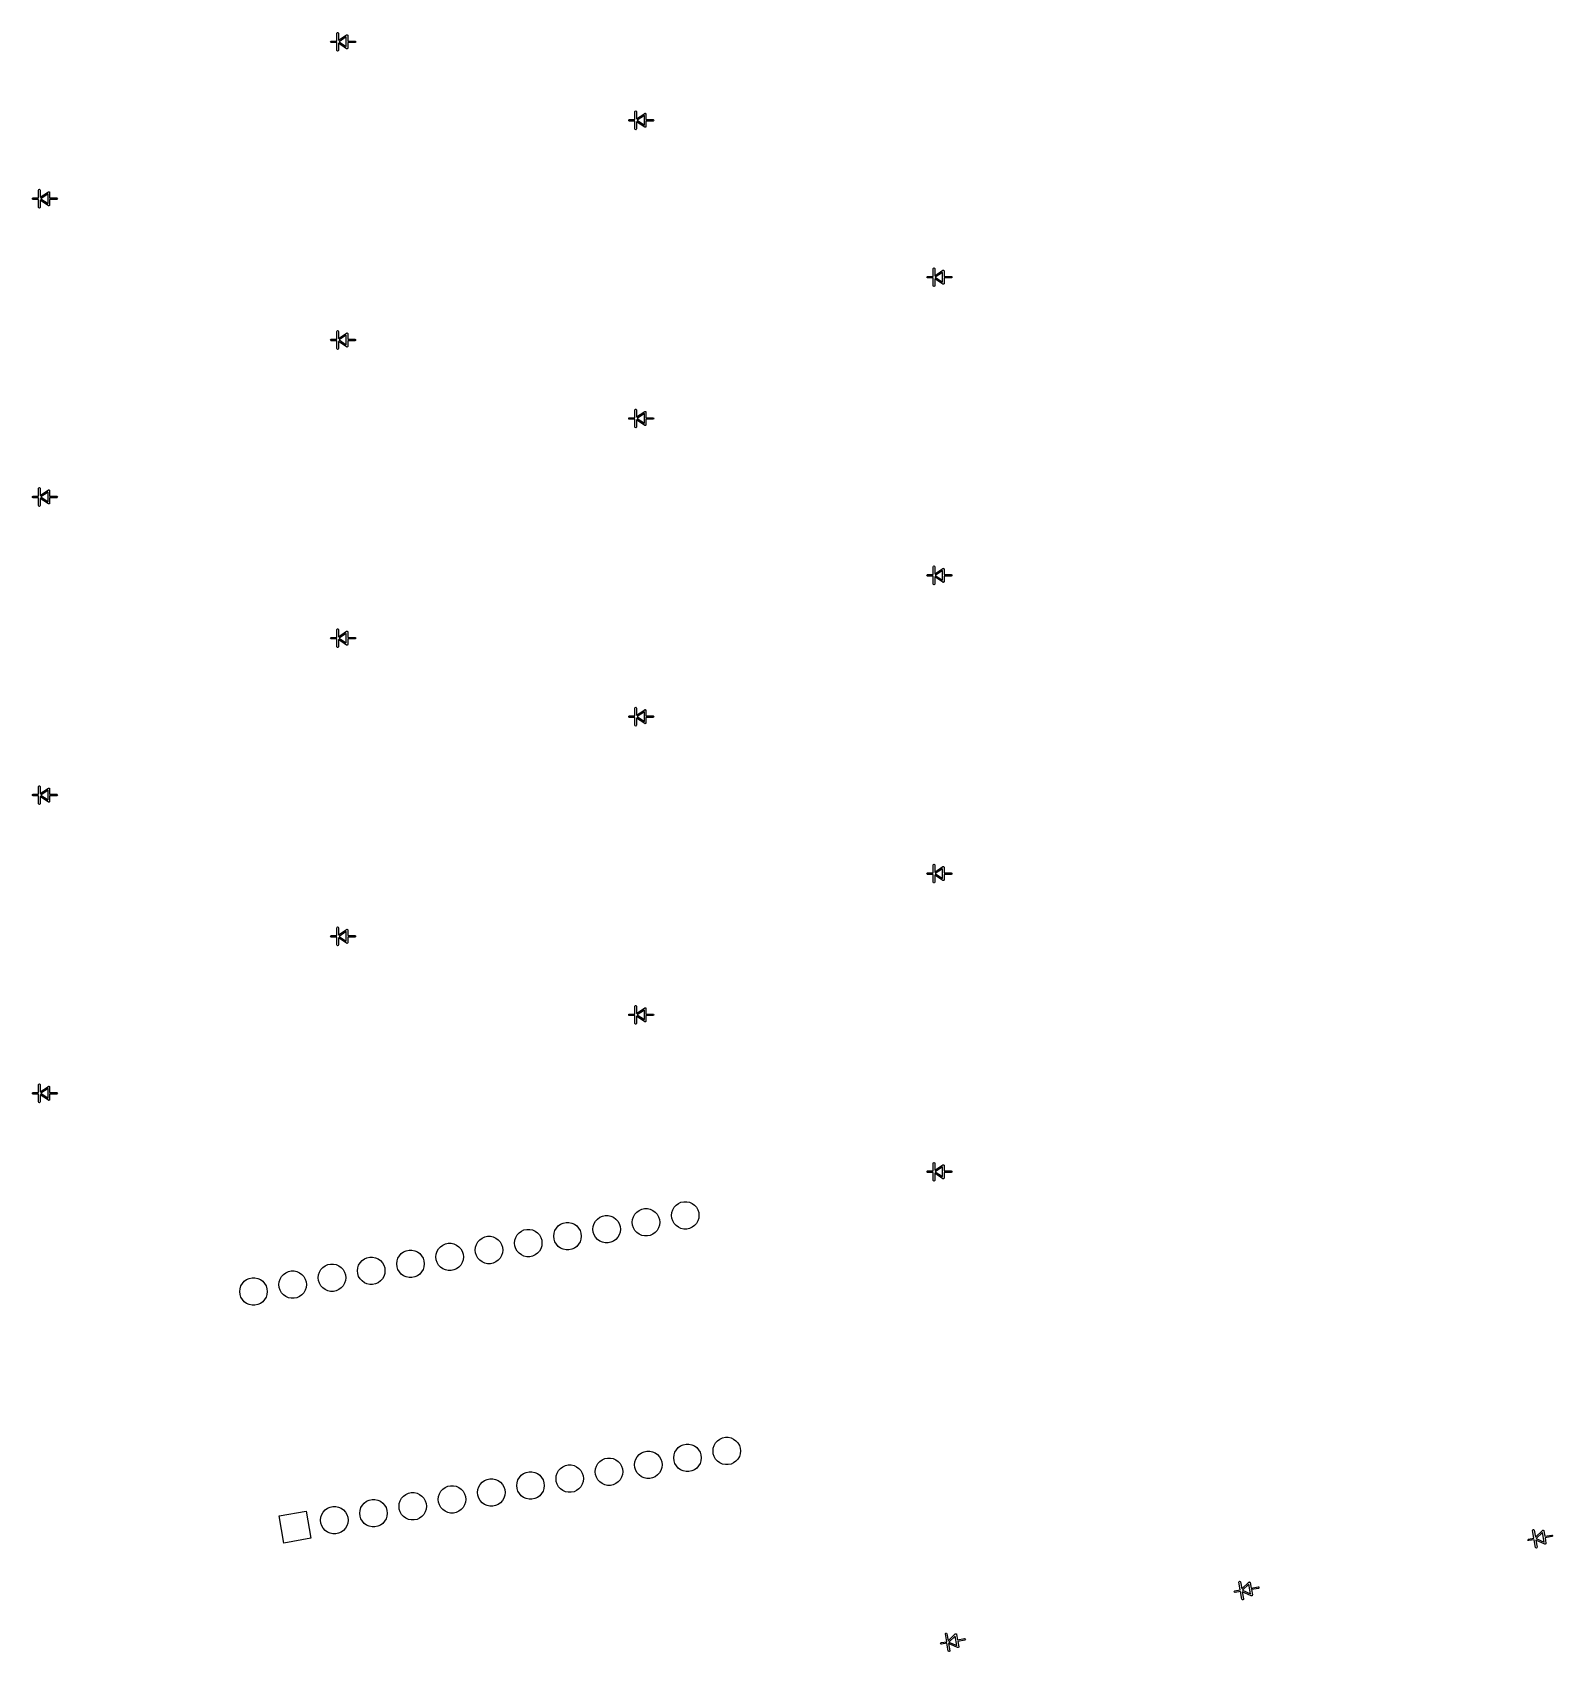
# Model space of a CAD drawing. Extents: x 2.77 to 6.58, y -6.72 to -2.66.
import ezdxf

# ---------------------------------------------------------------- set-up
doc = ezdxf.new("R2010")
doc.units = 0
doc.header["$MEASUREMENT"] = 0
doc.layers.add('BLACK', color=7, linetype='CONTINUOUS')

msp = doc.modelspace()

# ---------------------------------------------------------------- linework, layer by layer
at = {"layer": 'BLACK', "linetype": 'CONTINUOUS'}
for p, q in [((3.51725, -2.6811), (3.51783, -2.67971)), ((3.51783, -2.67971), (3.51922, -2.67913)), ((3.51922, -2.67913), (3.533, -2.67913)), ((3.533, -2.65945), (3.53358, -2.65806)), ((3.533, -2.67913), (3.533, -2.65945)), ((3.53358, -2.65806), (3.53497, -2.65748)), ((3.53497, -2.65748), (3.53636, -2.65806)), ((3.53636, -2.65806), (3.53694, -2.65945)), ((3.53694, -2.65945), (3.53694, -2.67742)), ((3.53694, -2.67742), (3.5575, -2.66372)), ((3.55662, -2.66903), (3.53852, -2.6811)), ((3.55662, -2.69317), (3.55662, -2.66903)), ((3.5575, -2.66372), (3.55806, -2.66361)), ((3.55806, -2.66361), (3.55859, -2.66339)), ((3.55859, -2.66339), (3.55878, -2.66346)), ((3.55878, -2.66346), (3.55898, -2.66342)), ((3.55898, -2.66342), (3.55945, -2.66374)), ((3.55945, -2.66374), (3.55998, -2.66396)), ((3.55998, -2.66396), (3.56006, -2.66415)), ((3.56006, -2.66415), (3.56023, -2.66426)), ((3.56023, -2.66426), (3.56034, -2.66482)), ((3.56034, -2.66482), (3.56056, -2.66535)), ((3.56056, -2.66535), (3.56056, -2.67913)), ((3.56056, -2.67913), (3.57828, -2.67913)), ((3.57828, -2.67913), (3.57967, -2.67971)), ((3.57967, -2.67971), (3.58025, -2.6811)), ((3.51783, -2.68249), (3.51725, -2.6811)), ((3.51922, -2.68307), (3.51783, -2.68249)), ((3.533, -2.68307), (3.51922, -2.68307)), ((3.533, -2.70276), (3.533, -2.68307)), ((3.53358, -2.70415), (3.533, -2.70276)), ((3.53497, -2.70472), (3.53358, -2.70415)), ((3.53636, -2.70415), (3.53497, -2.70472)), ((3.53694, -2.70276), (3.53636, -2.70415)), ((3.5575, -2.69849), (3.53694, -2.68478)), ((3.53694, -2.68478), (3.53694, -2.70276)), ((3.53852, -2.6811), (3.55662, -2.69317)), ((3.55806, -2.6986), (3.5575, -2.69849)), ((3.55859, -2.69882), (3.55806, -2.6986)), ((3.55878, -2.69874), (3.55859, -2.69882)), ((3.55898, -2.69878), (3.55878, -2.69874)), ((3.55945, -2.69846), (3.55898, -2.69878)), ((3.55998, -2.69824), (3.55945, -2.69846)), ((3.56006, -2.69806), (3.55998, -2.69824)), ((3.56023, -2.69794), (3.56006, -2.69806)), ((3.56034, -2.69738), (3.56023, -2.69794)), ((3.56056, -2.69685), (3.56034, -2.69738)), ((3.57828, -2.68307), (3.56056, -2.68307)), ((3.56056, -2.68307), (3.56056, -2.69685)), ((3.57967, -2.68249), (3.57828, -2.68307)), ((3.58025, -2.6811), (3.57967, -2.68249)), ((4.26529, -2.87795), (4.26586, -2.87656)), ((4.26586, -2.87934), (4.26529, -2.87795)), ((4.26586, -2.87656), (4.26725, -2.87598)), ((4.26725, -2.87992), (4.26586, -2.87934)), ((4.26725, -2.87598), (4.28103, -2.87598)), ((4.28103, -2.87992), (4.26725, -2.87992)), ((4.28103, -2.8563), (4.28161, -2.85491)), ((4.28103, -2.87598), (4.28103, -2.8563)), ((4.28103, -2.89961), (4.28103, -2.87992)), ((4.28161, -2.85491), (4.283, -2.85433)), ((4.283, -2.85433), (4.28439, -2.85491)), ((4.28439, -2.85491), (4.28497, -2.8563)), ((4.28497, -2.8563), (4.28497, -2.87427)), ((4.28497, -2.87427), (4.30553, -2.86057)), ((4.30553, -2.89534), (4.28497, -2.88163)), ((4.28497, -2.88163), (4.28497, -2.89961)), ((4.30466, -2.86588), (4.28655, -2.87795)), ((4.28655, -2.87795), (4.30466, -2.89002)), ((4.30466, -2.89002), (4.30466, -2.86588)), ((4.30553, -2.86057), (4.30609, -2.86046)), ((4.30609, -2.86046), (4.30662, -2.86024)), ((4.30662, -2.86024), (4.30681, -2.86031)), ((4.30681, -2.86031), (4.30701, -2.86027)), ((4.30701, -2.86027), (4.30749, -2.86059)), ((4.30749, -2.86059), (4.30802, -2.86081)), ((4.30802, -2.86081), (4.30809, -2.861)), ((4.30809, -2.861), (4.30826, -2.86111)), ((4.30826, -2.86111), (4.30837, -2.86168)), ((4.30837, -2.86168), (4.30859, -2.8622)), ((4.30859, -2.8622), (4.30859, -2.87598)), ((4.30859, -2.87598), (4.32631, -2.87598)), ((4.32631, -2.87992), (4.30859, -2.87992)), ((4.30859, -2.87992), (4.30859, -2.8937)), ((4.32631, -2.87598), (4.3277, -2.87656)), ((4.3277, -2.87934), (4.32631, -2.87992)), ((4.3277, -2.87656), (4.32828, -2.87795)), ((4.32828, -2.87795), (4.3277, -2.87934)), ((4.28161, -2.901), (4.28103, -2.89961)), ((4.283, -2.90157), (4.28161, -2.901)), ((4.28439, -2.901), (4.283, -2.90157)), ((4.28497, -2.89961), (4.28439, -2.901)), ((4.30609, -2.89545), (4.30553, -2.89534)), ((4.30662, -2.89567), (4.30609, -2.89545)), ((4.30681, -2.89559), (4.30662, -2.89567)), ((4.30701, -2.89563), (4.30681, -2.89559)), ((4.30749, -2.89531), (4.30701, -2.89563)), ((4.30802, -2.89509), (4.30749, -2.89531)), ((4.30809, -2.89491), (4.30802, -2.89509)), ((4.30826, -2.89479), (4.30809, -2.89491)), ((4.30837, -2.89423), (4.30826, -2.89479)), ((4.30859, -2.8937), (4.30837, -2.89423)), ((2.76922, -3.0748), (2.7698, -3.07341)), ((2.7698, -3.0762), (2.76922, -3.0748)), ((2.7698, -3.07341), (2.77119, -3.07283)), ((2.77119, -3.07677), (2.7698, -3.0762)), ((2.77119, -3.07283), (2.78497, -3.07283)), ((2.78497, -3.07677), (2.77119, -3.07677)), ((2.78497, -3.05315), (2.78555, -3.05176)), ((2.78497, -3.07283), (2.78497, -3.05315)), ((2.78497, -3.09646), (2.78497, -3.07677)), ((2.78555, -3.05176), (2.78694, -3.05118)), ((2.78694, -3.05118), (2.78833, -3.05176)), ((2.78833, -3.05176), (2.78891, -3.05315)), ((2.78891, -3.05315), (2.78891, -3.07112)), ((2.78891, -3.07112), (2.80947, -3.05742)), ((2.80947, -3.09219), (2.78891, -3.07848)), ((2.78891, -3.07848), (2.78891, -3.09646)), ((2.80859, -3.06273), (2.79049, -3.0748)), ((2.79049, -3.0748), (2.80859, -3.08687)), ((2.80859, -3.08687), (2.80859, -3.06273)), ((2.80947, -3.05742), (2.81003, -3.05731)), ((2.81003, -3.05731), (2.81056, -3.05709)), ((2.81056, -3.05709), (2.81075, -3.05716)), ((2.81075, -3.05716), (2.81095, -3.05712)), ((2.81095, -3.05712), (2.81142, -3.05744)), ((2.81142, -3.05744), (2.81195, -3.05766)), ((2.81195, -3.05766), (2.81203, -3.05785)), ((2.81203, -3.05785), (2.8122, -3.05796)), ((2.8122, -3.05796), (2.81231, -3.05853)), ((2.81231, -3.05853), (2.81253, -3.05906)), ((2.81253, -3.05906), (2.81253, -3.07283)), ((2.81253, -3.07283), (2.83025, -3.07283)), ((2.83025, -3.07677), (2.81253, -3.07677)), ((2.81253, -3.07677), (2.81253, -3.09055)), ((2.83025, -3.07283), (2.83164, -3.07341)), ((2.83164, -3.0762), (2.83025, -3.07677)), ((2.83164, -3.07341), (2.83221, -3.0748)), ((2.83221, -3.0748), (2.83164, -3.0762)), ((2.78555, -3.09785), (2.78497, -3.09646)), ((2.78694, -3.09843), (2.78555, -3.09785)), ((2.78833, -3.09785), (2.78694, -3.09843)), ((2.78891, -3.09646), (2.78833, -3.09785)), ((2.81003, -3.0923), (2.80947, -3.09219)), ((2.81056, -3.09252), (2.81003, -3.0923)), ((2.81075, -3.09244), (2.81056, -3.09252)), ((2.81095, -3.09248), (2.81075, -3.09244)), ((2.81142, -3.09216), (2.81095, -3.09248)), ((2.81195, -3.09194), (2.81142, -3.09216)), ((2.81203, -3.09176), (2.81195, -3.09194)), ((2.8122, -3.09164), (2.81203, -3.09176)), ((2.81231, -3.09108), (2.8122, -3.09164)), ((2.81253, -3.09055), (2.81231, -3.09108)), ((5.02906, -3.25), (5.02964, -3.24861)), ((5.02964, -3.24861), (5.03103, -3.24803)), ((5.03103, -3.24803), (5.03243, -3.24861)), ((5.03243, -3.24861), (5.033, -3.25)), ((5.01332, -3.27165), (5.01389, -3.27026)), ((5.01389, -3.27305), (5.01332, -3.27165)), ((5.01389, -3.27026), (5.01529, -3.26969)), ((5.01529, -3.27362), (5.01389, -3.27305)), ((5.01529, -3.26969), (5.02906, -3.26969)), ((5.02906, -3.27362), (5.01529, -3.27362)), ((5.02906, -3.26969), (5.02906, -3.25)), ((5.02906, -3.29331), (5.02906, -3.27362)), ((5.033, -3.25), (5.033, -3.26798)), ((5.033, -3.26798), (5.05356, -3.25427)), ((5.05356, -3.28904), (5.033, -3.27533)), ((5.033, -3.27533), (5.033, -3.29331)), ((5.05269, -3.25958), (5.03458, -3.27165)), ((5.03458, -3.27165), (5.05269, -3.28372)), ((5.05269, -3.28372), (5.05269, -3.25958)), ((5.05356, -3.25427), (5.05413, -3.25416)), ((5.05413, -3.28915), (5.05356, -3.28904)), ((5.05413, -3.25416), (5.05466, -3.25394)), ((5.05466, -3.28937), (5.05413, -3.28915)), ((5.05466, -3.25394), (5.05484, -3.25401)), ((5.05484, -3.28929), (5.05466, -3.28937)), ((5.05484, -3.25401), (5.05504, -3.25398)), ((5.05504, -3.28933), (5.05484, -3.28929)), ((5.05504, -3.25398), (5.05552, -3.25429)), ((5.05552, -3.28901), (5.05504, -3.28933)), ((5.05552, -3.25429), (5.05605, -3.25451)), ((5.05605, -3.28879), (5.05552, -3.28901)), ((5.05605, -3.25451), (5.05612, -3.2547)), ((5.05612, -3.28861), (5.05605, -3.28879)), ((5.05612, -3.2547), (5.05629, -3.25481)), ((5.05629, -3.28849), (5.05612, -3.28861)), ((5.05629, -3.25481), (5.0564, -3.25538)), ((5.0564, -3.28793), (5.05629, -3.28849)), ((5.0564, -3.25538), (5.05662, -3.25591)), ((5.05662, -3.2874), (5.0564, -3.28793)), ((5.05662, -3.25591), (5.05662, -3.26969)), ((5.05662, -3.26969), (5.07434, -3.26969)), ((5.07434, -3.27362), (5.05662, -3.27362)), ((5.05662, -3.27362), (5.05662, -3.2874)), ((5.07434, -3.26969), (5.07573, -3.27026)), ((5.07573, -3.27305), (5.07434, -3.27362)), ((5.07573, -3.27026), (5.07631, -3.27165)), ((5.07631, -3.27165), (5.07573, -3.27305)), ((5.02964, -3.2947), (5.02906, -3.29331)), ((5.03103, -3.29528), (5.02964, -3.2947)), ((5.03243, -3.2947), (5.03103, -3.29528)), ((5.033, -3.29331), (5.03243, -3.2947)), ((3.533, -3.40748), (3.53358, -3.40609)), ((3.533, -3.42717), (3.533, -3.40748)), ((3.53358, -3.40609), (3.53497, -3.40551)), ((3.53497, -3.40551), (3.53636, -3.40609)), ((3.53636, -3.40609), (3.53694, -3.40748)), ((3.53694, -3.40748), (3.53694, -3.42546)), ((3.53694, -3.42546), (3.5575, -3.41175)), ((3.5575, -3.41175), (3.55806, -3.41164)), ((3.55806, -3.41164), (3.55859, -3.41142)), ((3.55859, -3.41142), (3.55878, -3.41149)), ((3.55878, -3.41149), (3.55898, -3.41146)), ((3.55898, -3.41146), (3.55945, -3.41177)), ((3.55945, -3.41177), (3.55998, -3.41199)), ((3.55998, -3.41199), (3.56006, -3.41218)), ((3.51725, -3.42913), (3.51783, -3.42774)), ((3.51783, -3.43053), (3.51725, -3.42913)), ((3.51783, -3.42774), (3.51922, -3.42717)), ((3.51922, -3.4311), (3.51783, -3.43053)), ((3.51922, -3.42717), (3.533, -3.42717)), ((3.533, -3.4311), (3.51922, -3.4311)), ((3.533, -3.45079), (3.533, -3.4311)), ((3.53358, -3.45218), (3.533, -3.45079)), ((3.53497, -3.45276), (3.53358, -3.45218)), ((3.53636, -3.45218), (3.53497, -3.45276)), ((3.53694, -3.45079), (3.53636, -3.45218)), ((3.5575, -3.44652), (3.53694, -3.43281)), ((3.53694, -3.43281), (3.53694, -3.45079)), ((3.55662, -3.41706), (3.53852, -3.42913)), ((3.53852, -3.42913), (3.55662, -3.4412)), ((3.55662, -3.4412), (3.55662, -3.41706)), ((3.55806, -3.44663), (3.5575, -3.44652)), ((3.55859, -3.44685), (3.55806, -3.44663)), ((3.55878, -3.44677), (3.55859, -3.44685)), ((3.55898, -3.44681), (3.55878, -3.44677)), ((3.55945, -3.44649), (3.55898, -3.44681)), ((3.55998, -3.44627), (3.55945, -3.44649)), ((3.56006, -3.44609), (3.55998, -3.44627)), ((3.56006, -3.41218), (3.56023, -3.41229)), ((3.56023, -3.44597), (3.56006, -3.44609)), ((3.56023, -3.41229), (3.56034, -3.41286)), ((3.56034, -3.44541), (3.56023, -3.44597)), ((3.56034, -3.41286), (3.56056, -3.41339)), ((3.56056, -3.44488), (3.56034, -3.44541)), ((3.56056, -3.41339), (3.56056, -3.42717)), ((3.56056, -3.42717), (3.57828, -3.42717)), ((3.57828, -3.4311), (3.56056, -3.4311)), ((3.56056, -3.4311), (3.56056, -3.44488)), ((3.57828, -3.42717), (3.57967, -3.42774)), ((3.57967, -3.43053), (3.57828, -3.4311)), ((3.57967, -3.42774), (3.58025, -3.42913)), ((3.58025, -3.42913), (3.57967, -3.43053)), ((4.28103, -3.60433), (4.28161, -3.60294)), ((4.28103, -3.62402), (4.28103, -3.60433)), ((4.28161, -3.60294), (4.283, -3.60236)), ((4.283, -3.60236), (4.28439, -3.60294)), ((4.28439, -3.60294), (4.28497, -3.60433)), ((4.28497, -3.60433), (4.28497, -3.62231)), ((4.28497, -3.62231), (4.30553, -3.6086)), ((4.30466, -3.61391), (4.28655, -3.62598)), ((4.30466, -3.63805), (4.30466, -3.61391)), ((4.30553, -3.6086), (4.30609, -3.60849)), ((4.30609, -3.60849), (4.30662, -3.60827)), ((4.30662, -3.60827), (4.30681, -3.60835)), ((4.30681, -3.60835), (4.30701, -3.60831)), ((4.30701, -3.60831), (4.30749, -3.60862)), ((4.30749, -3.60862), (4.30802, -3.60884)), ((4.30802, -3.60884), (4.30809, -3.60903)), ((4.30809, -3.60903), (4.30826, -3.60914)), ((4.30826, -3.60914), (4.30837, -3.60971)), ((4.30837, -3.60971), (4.30859, -3.61024)), ((4.30859, -3.61024), (4.30859, -3.62402)), ((4.26529, -3.62598), (4.26586, -3.62459)), ((4.26586, -3.62738), (4.26529, -3.62598)), ((4.26586, -3.62459), (4.26725, -3.62402)), ((4.26725, -3.62795), (4.26586, -3.62738)), ((4.26725, -3.62402), (4.28103, -3.62402)), ((4.28103, -3.62795), (4.26725, -3.62795)), ((4.28103, -3.64764), (4.28103, -3.62795)), ((4.28161, -3.64903), (4.28103, -3.64764)), ((4.283, -3.64961), (4.28161, -3.64903)), ((4.28439, -3.64903), (4.283, -3.64961)), ((4.28497, -3.64764), (4.28439, -3.64903)), ((4.30553, -3.64337), (4.28497, -3.62966)), ((4.28497, -3.62966), (4.28497, -3.64764)), ((4.28655, -3.62598), (4.30466, -3.63805)), ((4.30609, -3.64348), (4.30553, -3.64337)), ((4.30662, -3.6437), (4.30609, -3.64348)), ((4.30681, -3.64362), (4.30662, -3.6437)), ((4.30701, -3.64366), (4.30681, -3.64362)), ((4.30749, -3.64334), (4.30701, -3.64366)), ((4.30802, -3.64312), (4.30749, -3.64334)), ((4.30809, -3.64294), (4.30802, -3.64312)), ((4.30826, -3.64282), (4.30809, -3.64294)), ((4.30837, -3.64226), (4.30826, -3.64282)), ((4.30859, -3.64173), (4.30837, -3.64226)), ((4.30859, -3.62402), (4.32631, -3.62402)), ((4.32631, -3.62795), (4.30859, -3.62795)), ((4.30859, -3.62795), (4.30859, -3.64173)), ((4.32631, -3.62402), (4.3277, -3.62459)), ((4.3277, -3.62738), (4.32631, -3.62795)), ((4.3277, -3.62459), (4.32828, -3.62598)), ((4.32828, -3.62598), (4.3277, -3.62738)), ((2.78497, -3.80118), (2.78555, -3.79979)), ((2.78497, -3.82087), (2.78497, -3.80118)), ((2.78555, -3.79979), (2.78694, -3.79921)), ((2.78694, -3.79921), (2.78833, -3.79979)), ((2.78833, -3.79979), (2.78891, -3.80118)), ((2.78891, -3.80118), (2.78891, -3.81916)), ((2.78891, -3.81916), (2.80947, -3.80545)), ((2.80859, -3.81076), (2.79049, -3.82283)), ((2.80859, -3.8349), (2.80859, -3.81076)), ((2.80947, -3.80545), (2.81003, -3.80534)), ((2.81003, -3.80534), (2.81056, -3.80512)), ((2.81056, -3.80512), (2.81075, -3.8052)), ((2.81075, -3.8052), (2.81095, -3.80516)), ((2.81095, -3.80516), (2.81142, -3.80548)), ((2.81142, -3.80548), (2.81195, -3.80569)), ((2.81195, -3.80569), (2.81203, -3.80588)), ((2.81203, -3.80588), (2.8122, -3.80599)), ((2.8122, -3.80599), (2.81231, -3.80656)), ((2.81231, -3.80656), (2.81253, -3.80709)), ((2.81253, -3.80709), (2.81253, -3.82087)), ((2.76922, -3.82283), (2.7698, -3.82144)), ((2.7698, -3.82423), (2.76922, -3.82283)), ((2.7698, -3.82144), (2.77119, -3.82087)), ((2.77119, -3.8248), (2.7698, -3.82423)), ((2.77119, -3.82087), (2.78497, -3.82087)), ((2.78497, -3.8248), (2.77119, -3.8248)), ((2.78497, -3.84449), (2.78497, -3.8248)), ((2.78555, -3.84588), (2.78497, -3.84449)), ((2.78694, -3.84646), (2.78555, -3.84588)), ((2.78833, -3.84588), (2.78694, -3.84646)), ((2.78891, -3.84449), (2.78833, -3.84588)), ((2.80947, -3.84022), (2.78891, -3.82651)), ((2.78891, -3.82651), (2.78891, -3.84449)), ((2.79049, -3.82283), (2.80859, -3.8349)), ((2.81003, -3.84033), (2.80947, -3.84022)), ((2.81056, -3.84055), (2.81003, -3.84033)), ((2.81075, -3.84047), (2.81056, -3.84055)), ((2.81095, -3.84051), (2.81075, -3.84047)), ((2.81142, -3.84019), (2.81095, -3.84051)), ((2.81195, -3.83997), (2.81142, -3.84019)), ((2.81203, -3.83979), (2.81195, -3.83997)), ((2.8122, -3.83967), (2.81203, -3.83979)), ((2.81231, -3.83911), (2.8122, -3.83967)), ((2.81253, -3.83858), (2.81231, -3.83911)), ((2.81253, -3.82087), (2.83025, -3.82087)), ((2.83025, -3.8248), (2.81253, -3.8248)), ((2.81253, -3.8248), (2.81253, -3.83858)), ((2.83025, -3.82087), (2.83164, -3.82144)), ((2.83164, -3.82423), (2.83025, -3.8248)), ((2.83164, -3.82144), (2.83221, -3.82283)), ((2.83221, -3.82283), (2.83164, -3.82423)), ((5.01332, -4.01969), (5.01389, -4.01829)), ((5.01389, -4.02108), (5.01332, -4.01969)), ((5.01389, -4.01829), (5.01529, -4.01772)), ((5.01529, -4.02165), (5.01389, -4.02108)), ((5.01529, -4.01772), (5.02906, -4.01772)), ((5.02906, -3.99803), (5.02964, -3.99664)), ((5.02906, -4.01772), (5.02906, -3.99803)), ((5.02964, -3.99664), (5.03103, -3.99606)), ((5.03103, -3.99606), (5.03243, -3.99664)), ((5.03243, -3.99664), (5.033, -3.99803)), ((5.033, -3.99803), (5.033, -4.01601)), ((5.033, -4.01601), (5.05356, -4.0023)), ((5.05269, -4.00762), (5.03458, -4.01969)), ((5.03458, -4.01969), (5.05269, -4.03175)), ((5.05269, -4.03175), (5.05269, -4.00762)), ((5.05356, -4.0023), (5.05413, -4.00219)), ((5.05413, -4.00219), (5.05466, -4.00197)), ((5.05466, -4.00197), (5.05484, -4.00205)), ((5.05484, -4.00205), (5.05504, -4.00201)), ((5.05504, -4.00201), (5.05552, -4.00233)), ((5.05552, -4.00233), (5.05605, -4.00255)), ((5.05605, -4.00255), (5.05612, -4.00273)), ((5.05612, -4.00273), (5.05629, -4.00285)), ((5.05629, -4.00285), (5.0564, -4.00341)), ((5.0564, -4.00341), (5.05662, -4.00394)), ((5.05662, -4.00394), (5.05662, -4.01772)), ((5.05662, -4.01772), (5.07434, -4.01772)), ((5.07434, -4.01772), (5.07573, -4.01829)), ((5.07573, -4.02108), (5.07434, -4.02165)), ((5.07573, -4.01829), (5.07631, -4.01969)), ((5.07631, -4.01969), (5.07573, -4.02108)), ((5.02906, -4.02165), (5.01529, -4.02165)), ((5.02906, -4.04134), (5.02906, -4.02165)), ((5.02964, -4.04273), (5.02906, -4.04134)), ((5.03103, -4.04331), (5.02964, -4.04273)), ((5.03243, -4.04273), (5.03103, -4.04331)), ((5.033, -4.04134), (5.03243, -4.04273)), ((5.05356, -4.03707), (5.033, -4.02336)), ((5.033, -4.02336), (5.033, -4.04134)), ((5.05413, -4.03718), (5.05356, -4.03707)), ((5.05466, -4.0374), (5.05413, -4.03718)), ((5.05484, -4.03732), (5.05466, -4.0374)), ((5.05504, -4.03736), (5.05484, -4.03732)), ((5.05552, -4.03704), (5.05504, -4.03736)), ((5.05605, -4.03683), (5.05552, -4.03704)), ((5.05612, -4.03664), (5.05605, -4.03683)), ((5.05629, -4.03653), (5.05612, -4.03664)), ((5.0564, -4.03596), (5.05629, -4.03653)), ((5.05662, -4.03543), (5.0564, -4.03596)), ((5.07434, -4.02165), (5.05662, -4.02165)), ((5.05662, -4.02165), (5.05662, -4.03543)), ((3.51725, -4.17717), (3.51783, -4.17577)), ((3.51783, -4.17856), (3.51725, -4.17717)), ((3.51783, -4.17577), (3.51922, -4.1752)), ((3.51922, -4.17913), (3.51783, -4.17856)), ((3.51922, -4.1752), (3.533, -4.1752)), ((3.533, -4.17913), (3.51922, -4.17913)), ((3.533, -4.15551), (3.53358, -4.15412)), ((3.533, -4.1752), (3.533, -4.15551)), ((3.533, -4.19882), (3.533, -4.17913)), ((3.53358, -4.15412), (3.53497, -4.15354)), ((3.53497, -4.15354), (3.53636, -4.15412)), ((3.53636, -4.15412), (3.53694, -4.15551)), ((3.53694, -4.15551), (3.53694, -4.17349)), ((3.53694, -4.17349), (3.5575, -4.15978)), ((3.5575, -4.19455), (3.53694, -4.18084)), ((3.53694, -4.18084), (3.53694, -4.19882)), ((3.55662, -4.1651), (3.53852, -4.17717)), ((3.53852, -4.17717), (3.55662, -4.18924)), ((3.55662, -4.18924), (3.55662, -4.1651)), ((3.5575, -4.15978), (3.55806, -4.15967)), ((3.55806, -4.15967), (3.55859, -4.15945)), ((3.55859, -4.15945), (3.55878, -4.15953)), ((3.55878, -4.15953), (3.55898, -4.15949)), ((3.55898, -4.15949), (3.55945, -4.15981)), ((3.55945, -4.15981), (3.55998, -4.16003)), ((3.55998, -4.16003), (3.56006, -4.16021)), ((3.56006, -4.16021), (3.56023, -4.16033)), ((3.56023, -4.16033), (3.56034, -4.16089)), ((3.56034, -4.16089), (3.56056, -4.16142)), ((3.56056, -4.16142), (3.56056, -4.1752)), ((3.56056, -4.1752), (3.57828, -4.1752)), ((3.57828, -4.17913), (3.56056, -4.17913)), ((3.56056, -4.17913), (3.56056, -4.19291)), ((3.57828, -4.1752), (3.57967, -4.17577)), ((3.57967, -4.17856), (3.57828, -4.17913)), ((3.57967, -4.17577), (3.58025, -4.17717)), ((3.58025, -4.17717), (3.57967, -4.17856)), ((3.53358, -4.20021), (3.533, -4.19882)), ((3.53497, -4.20079), (3.53358, -4.20021)), ((3.53636, -4.20021), (3.53497, -4.20079)), ((3.53694, -4.19882), (3.53636, -4.20021)), ((3.55806, -4.19466), (3.5575, -4.19455)), ((3.55859, -4.19488), (3.55806, -4.19466)), ((3.55878, -4.1948), (3.55859, -4.19488)), ((3.55898, -4.19484), (3.55878, -4.1948)), ((3.55945, -4.19452), (3.55898, -4.19484)), ((3.55998, -4.19431), (3.55945, -4.19452)), ((3.56006, -4.19412), (3.55998, -4.19431)), ((3.56023, -4.19401), (3.56006, -4.19412)), ((3.56034, -4.19344), (3.56023, -4.19401)), ((3.56056, -4.19291), (3.56034, -4.19344)), ((4.26529, -4.37402), (4.26586, -4.37262)), ((4.26586, -4.37541), (4.26529, -4.37402)), ((4.26586, -4.37262), (4.26725, -4.37205)), ((4.26725, -4.37598), (4.26586, -4.37541)), ((4.26725, -4.37205), (4.28103, -4.37205)), ((4.28103, -4.37598), (4.26725, -4.37598)), ((4.28103, -4.35236), (4.28161, -4.35097)), ((4.28103, -4.37205), (4.28103, -4.35236)), ((4.28103, -4.39567), (4.28103, -4.37598)), ((4.28161, -4.35097), (4.283, -4.35039)), ((4.283, -4.35039), (4.28439, -4.35097)), ((4.28439, -4.35097), (4.28497, -4.35236)), ((4.28497, -4.35236), (4.28497, -4.37034)), ((4.28497, -4.37034), (4.30553, -4.35663)), ((4.30553, -4.3914), (4.28497, -4.37769)), ((4.28497, -4.37769), (4.28497, -4.39567)), ((4.30466, -4.36195), (4.28655, -4.37402)), ((4.28655, -4.37402), (4.30466, -4.38609)), ((4.30466, -4.38609), (4.30466, -4.36195)), ((4.30553, -4.35663), (4.30609, -4.35652)), ((4.30609, -4.35652), (4.30662, -4.3563)), ((4.30662, -4.3563), (4.30681, -4.35638)), ((4.30681, -4.35638), (4.30701, -4.35634)), ((4.30701, -4.35634), (4.30749, -4.35666)), ((4.30749, -4.35666), (4.30802, -4.35688)), ((4.30802, -4.35688), (4.30809, -4.35706)), ((4.30809, -4.35706), (4.30826, -4.35718)), ((4.30826, -4.35718), (4.30837, -4.35774)), ((4.30837, -4.35774), (4.30859, -4.35827)), ((4.30859, -4.35827), (4.30859, -4.37205)), ((4.30859, -4.37205), (4.32631, -4.37205)), ((4.32631, -4.37598), (4.30859, -4.37598)), ((4.30859, -4.37598), (4.30859, -4.38976)), ((4.32631, -4.37205), (4.3277, -4.37262)), ((4.3277, -4.37541), (4.32631, -4.37598)), ((4.3277, -4.37262), (4.32828, -4.37402)), ((4.32828, -4.37402), (4.3277, -4.37541)), ((4.28161, -4.39706), (4.28103, -4.39567)), ((4.283, -4.39764), (4.28161, -4.39706)), ((4.28439, -4.39706), (4.283, -4.39764)), ((4.28497, -4.39567), (4.28439, -4.39706)), ((4.30609, -4.39151), (4.30553, -4.3914)), ((4.30662, -4.39173), (4.30609, -4.39151)), ((4.30681, -4.39165), (4.30662, -4.39173)), ((4.30701, -4.39169), (4.30681, -4.39165)), ((4.30749, -4.39138), (4.30701, -4.39169)), ((4.30802, -4.39116), (4.30749, -4.39138)), ((4.30809, -4.39097), (4.30802, -4.39116)), ((4.30826, -4.39086), (4.30809, -4.39097)), ((4.30837, -4.39029), (4.30826, -4.39086)), ((4.30859, -4.38976), (4.30837, -4.39029)), ((2.78497, -4.54921), (2.78555, -4.54782)), ((2.78497, -4.5689), (2.78497, -4.54921)), ((2.78555, -4.54782), (2.78694, -4.54724)), ((2.78694, -4.54724), (2.78833, -4.54782)), ((2.78833, -4.54782), (2.78891, -4.54921)), ((2.78891, -4.54921), (2.78891, -4.56719)), ((2.76922, -4.57087), (2.7698, -4.56947)), ((2.7698, -4.57226), (2.76922, -4.57087)), ((2.7698, -4.56947), (2.77119, -4.5689)), ((2.77119, -4.57283), (2.7698, -4.57226)), ((2.77119, -4.5689), (2.78497, -4.5689)), ((2.78497, -4.57283), (2.77119, -4.57283)), ((2.78497, -4.59252), (2.78497, -4.57283)), ((2.78891, -4.56719), (2.80947, -4.55348)), ((2.80947, -4.58825), (2.78891, -4.57454)), ((2.78891, -4.57454), (2.78891, -4.59252)), ((2.80859, -4.5588), (2.79049, -4.57087)), ((2.79049, -4.57087), (2.80859, -4.58294)), ((2.80859, -4.58294), (2.80859, -4.5588)), ((2.80947, -4.55348), (2.81003, -4.55337)), ((2.81003, -4.58836), (2.80947, -4.58825)), ((2.81003, -4.55337), (2.81056, -4.55315)), ((2.81056, -4.58858), (2.81003, -4.58836)), ((2.81056, -4.55315), (2.81075, -4.55323)), ((2.81075, -4.58851), (2.81056, -4.58858)), ((2.81075, -4.55323), (2.81095, -4.55319)), ((2.81095, -4.58854), (2.81075, -4.58851)), ((2.81095, -4.55319), (2.81142, -4.55351)), ((2.81142, -4.58823), (2.81095, -4.58854)), ((2.81142, -4.55351), (2.81195, -4.55373)), ((2.81195, -4.58801), (2.81142, -4.58823)), ((2.81195, -4.55373), (2.81203, -4.55391)), ((2.81203, -4.58782), (2.81195, -4.58801)), ((2.81203, -4.55391), (2.8122, -4.55403)), ((2.8122, -4.58771), (2.81203, -4.58782)), ((2.8122, -4.55403), (2.81231, -4.55459)), ((2.81231, -4.58714), (2.8122, -4.58771)), ((2.81231, -4.55459), (2.81253, -4.55512)), ((2.81253, -4.58661), (2.81231, -4.58714)), ((2.81253, -4.55512), (2.81253, -4.5689)), ((2.81253, -4.5689), (2.83025, -4.5689)), ((2.83025, -4.57283), (2.81253, -4.57283)), ((2.81253, -4.57283), (2.81253, -4.58661)), ((2.83025, -4.5689), (2.83164, -4.56947)), ((2.83164, -4.57226), (2.83025, -4.57283)), ((2.83164, -4.56947), (2.83221, -4.57087)), ((2.83221, -4.57087), (2.83164, -4.57226)), ((2.78555, -4.59391), (2.78497, -4.59252)), ((2.78694, -4.59449), (2.78555, -4.59391)), ((2.78833, -4.59391), (2.78694, -4.59449)), ((2.78891, -4.59252), (2.78833, -4.59391)), ((5.02906, -4.74606), (5.02964, -4.74467)), ((5.02906, -4.76575), (5.02906, -4.74606)), ((5.02964, -4.74467), (5.03103, -4.74409)), ((5.03103, -4.74409), (5.03243, -4.74467)), ((5.03243, -4.74467), (5.033, -4.74606)), ((5.033, -4.74606), (5.033, -4.76404)), ((5.033, -4.76404), (5.05356, -4.75033)), ((5.05356, -4.75033), (5.05413, -4.75022)), ((5.05413, -4.75022), (5.05466, -4.75)), ((5.05466, -4.75), (5.05484, -4.75008)), ((5.05484, -4.75008), (5.05504, -4.75004)), ((5.05504, -4.75004), (5.05552, -4.75036)), ((5.05552, -4.75036), (5.05605, -4.75058)), ((5.05605, -4.75058), (5.05612, -4.75076)), ((5.05612, -4.75076), (5.05629, -4.75088)), ((5.05629, -4.75088), (5.0564, -4.75144)), ((5.0564, -4.75144), (5.05662, -4.75197)), ((5.05662, -4.75197), (5.05662, -4.76575)), ((5.01332, -4.76772), (5.01389, -4.76632)), ((5.01389, -4.76911), (5.01332, -4.76772)), ((5.01389, -4.76632), (5.01529, -4.76575)), ((5.01529, -4.76969), (5.01389, -4.76911)), ((5.01529, -4.76575), (5.02906, -4.76575)), ((5.02906, -4.76969), (5.01529, -4.76969)), ((5.02906, -4.78937), (5.02906, -4.76969)), ((5.02964, -4.79076), (5.02906, -4.78937)), ((5.03103, -4.79134), (5.02964, -4.79076)), ((5.03243, -4.79076), (5.03103, -4.79134)), ((5.033, -4.78937), (5.03243, -4.79076)), ((5.05356, -4.7851), (5.033, -4.77139)), ((5.033, -4.77139), (5.033, -4.78937)), ((5.05269, -4.75565), (5.03458, -4.76772)), ((5.03458, -4.76772), (5.05269, -4.77979)), ((5.05269, -4.77979), (5.05269, -4.75565)), ((5.05413, -4.78521), (5.05356, -4.7851)), ((5.05466, -4.78543), (5.05413, -4.78521)), ((5.05484, -4.78536), (5.05466, -4.78543)), ((5.05504, -4.78539), (5.05484, -4.78536)), ((5.05552, -4.78508), (5.05504, -4.78539)), ((5.05605, -4.78486), (5.05552, -4.78508)), ((5.05612, -4.78467), (5.05605, -4.78486)), ((5.05629, -4.78456), (5.05612, -4.78467)), ((5.0564, -4.78399), (5.05629, -4.78456)), ((5.05662, -4.78346), (5.0564, -4.78399)), ((5.05662, -4.76575), (5.07434, -4.76575)), ((5.07434, -4.76969), (5.05662, -4.76969)), ((5.05662, -4.76969), (5.05662, -4.78346)), ((5.07434, -4.76575), (5.07573, -4.76632)), ((5.07573, -4.76911), (5.07434, -4.76969)), ((5.07573, -4.76632), (5.07631, -4.76772)), ((5.07631, -4.76772), (5.07573, -4.76911)), ((3.533, -4.90354), (3.53358, -4.90215)), ((3.533, -4.92323), (3.533, -4.90354)), ((3.53358, -4.90215), (3.53497, -4.90157)), ((3.53497, -4.90157), (3.53636, -4.90215)), ((3.53636, -4.90215), (3.53694, -4.90354)), ((3.53694, -4.90354), (3.53694, -4.92152)), ((3.53694, -4.92152), (3.5575, -4.90781)), ((3.55662, -4.91313), (3.53852, -4.9252)), ((3.55662, -4.93727), (3.55662, -4.91313)), ((3.5575, -4.90781), (3.55806, -4.9077)), ((3.55806, -4.9077), (3.55859, -4.90748)), ((3.55859, -4.90748), (3.55878, -4.90756)), ((3.55878, -4.90756), (3.55898, -4.90752)), ((3.55898, -4.90752), (3.55945, -4.90784)), ((3.55945, -4.90784), (3.55998, -4.90806)), ((3.55998, -4.90806), (3.56006, -4.90824)), ((3.56006, -4.90824), (3.56023, -4.90836)), ((3.56023, -4.90836), (3.56034, -4.90892)), ((3.56034, -4.90892), (3.56056, -4.90945)), ((3.56056, -4.90945), (3.56056, -4.92323)), ((3.51725, -4.9252), (3.51783, -4.9238)), ((3.51783, -4.92659), (3.51725, -4.9252)), ((3.51783, -4.9238), (3.51922, -4.92323)), ((3.51922, -4.92717), (3.51783, -4.92659)), ((3.51922, -4.92323), (3.533, -4.92323)), ((3.533, -4.92717), (3.51922, -4.92717)), ((3.533, -4.94685), (3.533, -4.92717)), ((3.53358, -4.94824), (3.533, -4.94685)), ((3.53497, -4.94882), (3.53358, -4.94824)), ((3.53636, -4.94824), (3.53497, -4.94882)), ((3.53694, -4.94685), (3.53636, -4.94824)), ((3.5575, -4.94258), (3.53694, -4.92888)), ((3.53694, -4.92888), (3.53694, -4.94685)), ((3.53852, -4.9252), (3.55662, -4.93727)), ((3.55806, -4.94269), (3.5575, -4.94258)), ((3.55859, -4.94291), (3.55806, -4.94269)), ((3.55878, -4.94284), (3.55859, -4.94291)), ((3.55898, -4.94288), (3.55878, -4.94284)), ((3.55945, -4.94256), (3.55898, -4.94288)), ((3.55998, -4.94234), (3.55945, -4.94256)), ((3.56006, -4.94215), (3.55998, -4.94234)), ((3.56023, -4.94204), (3.56006, -4.94215)), ((3.56034, -4.94147), (3.56023, -4.94204)), ((3.56056, -4.94094), (3.56034, -4.94147)), ((3.56056, -4.92323), (3.57828, -4.92323)), ((3.57828, -4.92717), (3.56056, -4.92717)), ((3.56056, -4.92717), (3.56056, -4.94094)), ((3.57828, -4.92323), (3.57967, -4.9238)), ((3.57967, -4.92659), (3.57828, -4.92717)), ((3.57967, -4.9238), (3.58025, -4.9252)), ((3.58025, -4.9252), (3.57967, -4.92659)), ((4.28103, -5.10039), (4.28161, -5.099)), ((4.28103, -5.12008), (4.28103, -5.10039)), ((4.28161, -5.099), (4.283, -5.09843)), ((4.283, -5.09843), (4.28439, -5.099)), ((4.28439, -5.099), (4.28497, -5.10039)), ((4.28497, -5.10039), (4.28497, -5.11837)), ((4.28497, -5.11837), (4.30553, -5.10466)), ((4.30466, -5.10998), (4.28655, -5.12205)), ((4.30466, -5.13412), (4.30466, -5.10998)), ((4.30553, -5.10466), (4.30609, -5.10455)), ((4.30609, -5.10455), (4.30662, -5.10433)), ((4.30662, -5.10433), (4.30681, -5.10441)), ((4.30681, -5.10441), (4.30701, -5.10437)), ((4.30701, -5.10437), (4.30749, -5.10469)), ((4.30749, -5.10469), (4.30802, -5.10491)), ((4.30802, -5.10491), (4.30809, -5.10509)), ((4.30809, -5.10509), (4.30826, -5.10521)), ((4.30826, -5.10521), (4.30837, -5.10577)), ((4.30837, -5.10577), (4.30859, -5.1063)), ((4.30859, -5.1063), (4.30859, -5.12008)), ((4.26529, -5.12205), (4.26586, -5.12066)), ((4.26586, -5.12344), (4.26529, -5.12205)), ((4.26586, -5.12066), (4.26725, -5.12008)), ((4.26725, -5.12402), (4.26586, -5.12344)), ((4.26725, -5.12008), (4.28103, -5.12008)), ((4.28103, -5.12402), (4.26725, -5.12402)), ((4.28103, -5.1437), (4.28103, -5.12402)), ((4.28161, -5.14509), (4.28103, -5.1437)), ((4.283, -5.14567), (4.28161, -5.14509)), ((4.28439, -5.14509), (4.283, -5.14567)), ((4.28497, -5.1437), (4.28439, -5.14509)), ((4.30553, -5.13943), (4.28497, -5.12573)), ((4.28497, -5.12573), (4.28497, -5.1437)), ((4.28655, -5.12205), (4.30466, -5.13412)), ((4.30609, -5.13954), (4.30553, -5.13943)), ((4.30662, -5.13976), (4.30609, -5.13954)), ((4.30681, -5.13969), (4.30662, -5.13976)), ((4.30701, -5.13973), (4.30681, -5.13969)), ((4.30749, -5.13941), (4.30701, -5.13973)), ((4.30802, -5.13919), (4.30749, -5.13941)), ((4.30809, -5.139), (4.30802, -5.13919)), ((4.30826, -5.13889), (4.30809, -5.139)), ((4.30837, -5.13832), (4.30826, -5.13889)), ((4.30859, -5.1378), (4.30837, -5.13832)), ((4.30859, -5.12008), (4.32631, -5.12008)), ((4.32631, -5.12402), (4.30859, -5.12402)), ((4.30859, -5.12402), (4.30859, -5.1378)), ((4.32631, -5.12008), (4.3277, -5.12066)), ((4.3277, -5.12344), (4.32631, -5.12402)), ((4.3277, -5.12066), (4.32828, -5.12205)), ((4.32828, -5.12205), (4.3277, -5.12344)), ((2.76922, -5.3189), (2.7698, -5.31751)), ((2.7698, -5.32029), (2.76922, -5.3189)), ((2.7698, -5.31751), (2.77119, -5.31693)), ((2.77119, -5.32087), (2.7698, -5.32029)), ((2.77119, -5.31693), (2.78497, -5.31693)), ((2.78497, -5.32087), (2.77119, -5.32087)), ((2.78497, -5.29724), (2.78555, -5.29585)), ((2.78497, -5.31693), (2.78497, -5.29724)), ((2.78497, -5.34055), (2.78497, -5.32087)), ((2.78555, -5.29585), (2.78694, -5.29528)), ((2.78694, -5.29528), (2.78833, -5.29585)), ((2.78833, -5.29585), (2.78891, -5.29724)), ((2.78891, -5.29724), (2.78891, -5.31522)), ((2.78891, -5.31522), (2.80947, -5.30151)), ((2.80859, -5.30683), (2.79049, -5.3189)), ((2.79049, -5.3189), (2.80859, -5.33097)), ((2.80859, -5.33097), (2.80859, -5.30683)), ((2.80947, -5.30151), (2.81003, -5.3014)), ((2.81003, -5.3014), (2.81056, -5.30118)), ((2.81056, -5.30118), (2.81075, -5.30126)), ((2.81075, -5.30126), (2.81095, -5.30122)), ((2.81095, -5.30122), (2.81142, -5.30154)), ((2.81142, -5.30154), (2.81195, -5.30176)), ((2.81195, -5.30176), (2.81203, -5.30194)), ((2.81203, -5.30194), (2.8122, -5.30206)), ((2.8122, -5.30206), (2.81231, -5.30262)), ((2.81231, -5.30262), (2.81253, -5.30315)), ((2.81253, -5.30315), (2.81253, -5.31693)), ((2.81253, -5.31693), (2.83025, -5.31693)), ((2.83025, -5.32087), (2.81253, -5.32087)), ((2.81253, -5.32087), (2.81253, -5.33465)), ((2.83025, -5.31693), (2.83164, -5.31751)), ((2.83164, -5.32029), (2.83025, -5.32087)), ((2.83164, -5.31751), (2.83221, -5.3189)), ((2.83221, -5.3189), (2.83164, -5.32029)), ((2.78555, -5.34194), (2.78497, -5.34055)), ((2.78694, -5.34252), (2.78555, -5.34194)), ((2.78833, -5.34194), (2.78694, -5.34252)), ((2.78891, -5.34055), (2.78833, -5.34194)), ((2.80947, -5.33628), (2.78891, -5.32258)), ((2.78891, -5.32258), (2.78891, -5.34055)), ((2.81003, -5.33639), (2.80947, -5.33628)), ((2.81056, -5.33661), (2.81003, -5.33639)), ((2.81075, -5.33654), (2.81056, -5.33661)), ((2.81095, -5.33658), (2.81075, -5.33654)), ((2.81142, -5.33626), (2.81095, -5.33658)), ((2.81195, -5.33604), (2.81142, -5.33626)), ((2.81203, -5.33585), (2.81195, -5.33604)), ((2.8122, -5.33574), (2.81203, -5.33585)), ((2.81231, -5.33518), (2.8122, -5.33574)), ((2.81253, -5.33465), (2.81231, -5.33518)), ((5.01332, -5.51575), (5.01389, -5.51436)), ((5.01389, -5.51714), (5.01332, -5.51575)), ((5.01389, -5.51436), (5.01529, -5.51378)), ((5.01529, -5.51772), (5.01389, -5.51714)), ((5.01529, -5.51378), (5.02906, -5.51378)), ((5.02906, -5.51772), (5.01529, -5.51772)), ((5.02906, -5.49409), (5.02964, -5.4927)), ((5.02906, -5.51378), (5.02906, -5.49409)), ((5.02906, -5.5374), (5.02906, -5.51772)), ((5.02964, -5.4927), (5.03103, -5.49213)), ((5.03103, -5.49213), (5.03243, -5.4927)), ((5.03243, -5.4927), (5.033, -5.49409)), ((5.033, -5.49409), (5.033, -5.51207)), ((5.033, -5.51207), (5.05356, -5.49836)), ((5.05356, -5.53313), (5.033, -5.51943)), ((5.033, -5.51943), (5.033, -5.5374)), ((5.05269, -5.50368), (5.03458, -5.51575)), ((5.03458, -5.51575), (5.05269, -5.52782)), ((5.05269, -5.52782), (5.05269, -5.50368)), ((5.05356, -5.49836), (5.05413, -5.49825)), ((5.05413, -5.49825), (5.05466, -5.49803)), ((5.05466, -5.49803), (5.05484, -5.49811)), ((5.05484, -5.49811), (5.05504, -5.49807)), ((5.05504, -5.49807), (5.05552, -5.49839)), ((5.05552, -5.49839), (5.05605, -5.49861)), ((5.05605, -5.49861), (5.05612, -5.4988)), ((5.05612, -5.4988), (5.05629, -5.49891)), ((5.05629, -5.49891), (5.0564, -5.49947)), ((5.0564, -5.49947), (5.05662, -5.5)), ((5.05662, -5.5), (5.05662, -5.51378)), ((5.05662, -5.51378), (5.07434, -5.51378)), ((5.07434, -5.51772), (5.05662, -5.51772)), ((5.05662, -5.51772), (5.05662, -5.5315)), ((5.07434, -5.51378), (5.07573, -5.51436)), ((5.07573, -5.51714), (5.07434, -5.51772)), ((5.07573, -5.51436), (5.07631, -5.51575)), ((5.07631, -5.51575), (5.07573, -5.51714)), ((5.02964, -5.53879), (5.02906, -5.5374)), ((5.03103, -5.53937), (5.02964, -5.53879)), ((5.03243, -5.53879), (5.03103, -5.53937)), ((5.033, -5.5374), (5.03243, -5.53879)), ((5.05413, -5.53325), (5.05356, -5.53313)), ((5.05466, -5.53346), (5.05413, -5.53325)), ((5.05484, -5.53339), (5.05466, -5.53346)), ((5.05504, -5.53343), (5.05484, -5.53339)), ((5.05552, -5.53311), (5.05504, -5.53343)), ((5.05605, -5.53289), (5.05552, -5.53311)), ((5.05612, -5.5327), (5.05605, -5.53289)), ((5.05629, -5.53259), (5.05612, -5.5327)), ((5.0564, -5.53203), (5.05629, -5.53259)), ((5.05662, -5.5315), (5.0564, -5.53203)), ((4.37568, -5.61116), (4.37929, -5.60491)), ((4.37929, -5.60491), (4.38411, -5.59955)), ((4.38411, -5.59955), (4.38995, -5.59532)), ((4.38995, -5.59532), (4.39654, -5.59238)), ((4.39654, -5.59238), (4.40359, -5.59088)), ((4.40359, -5.59088), (4.4108, -5.59088)), ((4.4108, -5.59088), (4.41786, -5.59238)), ((4.41786, -5.59238), (4.42445, -5.59532)), ((4.42445, -5.59532), (4.43028, -5.59955)), ((4.43028, -5.59955), (4.43511, -5.60491)), ((4.43511, -5.60491), (4.43871, -5.61116)), ((4.09451, -5.64741), (4.10109, -5.64448)), ((4.10109, -5.64448), (4.10815, -5.64298)), ((4.10815, -5.64298), (4.11536, -5.64298)), ((4.11536, -5.64298), (4.12242, -5.64448)), ((4.12242, -5.64448), (4.12901, -5.64741)), ((4.17649, -5.65275), (4.17872, -5.64589)), ((4.17872, -5.64589), (4.18232, -5.63964)), ((4.18232, -5.63964), (4.18715, -5.63428)), ((4.18715, -5.63428), (4.19299, -5.63004)), ((4.19299, -5.63004), (4.19957, -5.62711)), ((4.19957, -5.62711), (4.20663, -5.62561)), ((4.20663, -5.62561), (4.21384, -5.62561)), ((4.21384, -5.62561), (4.2209, -5.62711)), ((4.2209, -5.62711), (4.22749, -5.63004)), ((4.22749, -5.63004), (4.23332, -5.63428)), ((4.23332, -5.63428), (4.23815, -5.63964)), ((4.23815, -5.63964), (4.24175, -5.64589)), ((4.24175, -5.64589), (4.24398, -5.65275)), ((4.27422, -5.64256), (4.27497, -5.63538)), ((4.27497, -5.64973), (4.27422, -5.64256)), ((4.27497, -5.63538), (4.2772, -5.62853)), ((4.2772, -5.62853), (4.28081, -5.62228)), ((4.28081, -5.62228), (4.28563, -5.61692)), ((4.28563, -5.61692), (4.29147, -5.61268)), ((4.29147, -5.61268), (4.29806, -5.60975)), ((4.29806, -5.60975), (4.30511, -5.60825)), ((4.30511, -5.60825), (4.31232, -5.60825)), ((4.31232, -5.60825), (4.31938, -5.60975)), ((4.31938, -5.60975), (4.32597, -5.61268)), ((4.32597, -5.61268), (4.3318, -5.61692)), ((4.3318, -5.61692), (4.33663, -5.62228)), ((4.33663, -5.62228), (4.34023, -5.62853)), ((4.34023, -5.62853), (4.34246, -5.63538)), ((4.34246, -5.63538), (4.34322, -5.64256)), ((4.34322, -5.64256), (4.34246, -5.64973)), ((4.3727, -5.62519), (4.37345, -5.61802)), ((4.37345, -5.63237), (4.3727, -5.62519)), ((4.37345, -5.61802), (4.37568, -5.61116)), ((4.37568, -5.63923), (4.37345, -5.63237)), ((4.37929, -5.64547), (4.37568, -5.63923)), ((4.38411, -5.65083), (4.37929, -5.64547)), ((4.43511, -5.64547), (4.43028, -5.65083)), ((4.43871, -5.63923), (4.43511, -5.64547)), ((4.43871, -5.61116), (4.44094, -5.61802)), ((4.44094, -5.63237), (4.43871, -5.63923)), ((4.44094, -5.61802), (4.4417, -5.62519)), ((4.4417, -5.62519), (4.44094, -5.63237)), ((3.88688, -5.69174), (3.89171, -5.68638)), ((3.89171, -5.68638), (3.89754, -5.68214)), ((3.89754, -5.68214), (3.90413, -5.67921)), ((3.90413, -5.67921), (3.91119, -5.67771)), ((3.91119, -5.67771), (3.9184, -5.67771)), ((3.9184, -5.67771), (3.92545, -5.67921)), ((3.92545, -5.67921), (3.93204, -5.68214)), ((3.93204, -5.68214), (3.93788, -5.68638)), ((3.93788, -5.68638), (3.9427, -5.69174)), ((3.97953, -5.68748), (3.98176, -5.68062)), ((3.98176, -5.68062), (3.98536, -5.67437)), ((3.98536, -5.67437), (3.99019, -5.66901)), ((3.99019, -5.66901), (3.99602, -5.66477)), ((3.99602, -5.66477), (4.00261, -5.66184)), ((4.00261, -5.66184), (4.00967, -5.66034)), ((4.00967, -5.66034), (4.01688, -5.66034)), ((4.01688, -5.66034), (4.02394, -5.66184)), ((4.02394, -5.66184), (4.03052, -5.66477)), ((4.03052, -5.66477), (4.03636, -5.66901)), ((4.03636, -5.66901), (4.04119, -5.67437)), ((4.04119, -5.67437), (4.04479, -5.68062)), ((4.04479, -5.68062), (4.04702, -5.68748)), ((4.07726, -5.67729), (4.07801, -5.67011)), ((4.07801, -5.68446), (4.07726, -5.67729)), ((4.07801, -5.67011), (4.08024, -5.66325)), ((4.08024, -5.69132), (4.07801, -5.68446)), ((4.08024, -5.66325), (4.08384, -5.65701)), ((4.08384, -5.65701), (4.08867, -5.65165)), ((4.08867, -5.65165), (4.09451, -5.64741)), ((4.12901, -5.64741), (4.13484, -5.65165)), ((4.13484, -5.65165), (4.13967, -5.65701)), ((4.13967, -5.65701), (4.14327, -5.66325)), ((4.14327, -5.66325), (4.1455, -5.67011)), ((4.1455, -5.68446), (4.14327, -5.69132)), ((4.1455, -5.67011), (4.14626, -5.67729)), ((4.14626, -5.67729), (4.1455, -5.68446)), ((4.17574, -5.65992), (4.17649, -5.65275)), ((4.17649, -5.6671), (4.17574, -5.65992)), ((4.17872, -5.67395), (4.17649, -5.6671)), ((4.18232, -5.6802), (4.17872, -5.67395)), ((4.18715, -5.68556), (4.18232, -5.6802)), ((4.19299, -5.6898), (4.18715, -5.68556)), ((4.23332, -5.68556), (4.22749, -5.6898)), ((4.23815, -5.6802), (4.23332, -5.68556)), ((4.24175, -5.67395), (4.23815, -5.6802)), ((4.24398, -5.6671), (4.24175, -5.67395)), ((4.24398, -5.65275), (4.24474, -5.65992)), ((4.24474, -5.65992), (4.24398, -5.6671)), ((4.2772, -5.65659), (4.27497, -5.64973)), ((4.28081, -5.66284), (4.2772, -5.65659)), ((4.28563, -5.6682), (4.28081, -5.66284)), ((4.29147, -5.67244), (4.28563, -5.6682)), ((4.29806, -5.67537), (4.29147, -5.67244)), ((4.30511, -5.67687), (4.29806, -5.67537)), ((4.31232, -5.67687), (4.30511, -5.67687)), ((4.31938, -5.67537), (4.31232, -5.67687)), ((4.32597, -5.67244), (4.31938, -5.67537)), ((4.3318, -5.6682), (4.32597, -5.67244)), ((4.33663, -5.66284), (4.3318, -5.6682)), ((4.34023, -5.65659), (4.33663, -5.66284)), ((4.34246, -5.64973), (4.34023, -5.65659)), ((4.38995, -5.65507), (4.38411, -5.65083)), ((4.39654, -5.658), (4.38995, -5.65507)), ((4.40359, -5.6595), (4.39654, -5.658)), ((4.4108, -5.6595), (4.40359, -5.6595)), ((4.41786, -5.658), (4.4108, -5.6595)), ((4.42445, -5.65507), (4.41786, -5.658)), ((4.43028, -5.65083), (4.42445, -5.65507)), ((3.68631, -5.73271), (3.68992, -5.72647)), ((3.68992, -5.72647), (3.69475, -5.72111)), ((3.69475, -5.72111), (3.70058, -5.71687)), ((3.70058, -5.71687), (3.70717, -5.71394)), ((3.70717, -5.71394), (3.71423, -5.71244)), ((3.71423, -5.71244), (3.72144, -5.71244)), ((3.72144, -5.71244), (3.72849, -5.71394)), ((3.72849, -5.71394), (3.73508, -5.71687)), ((3.73508, -5.71687), (3.74092, -5.72111)), ((3.74092, -5.72111), (3.74574, -5.72647)), ((3.74574, -5.72647), (3.74935, -5.73271)), ((3.78181, -5.72938), (3.78257, -5.72221)), ((3.78257, -5.72221), (3.7848, -5.71535)), ((3.7848, -5.71535), (3.7884, -5.7091)), ((3.7884, -5.7091), (3.79323, -5.70374)), ((3.79323, -5.70374), (3.79906, -5.6995)), ((3.79906, -5.6995), (3.80565, -5.69657)), ((3.80565, -5.69657), (3.81271, -5.69507)), ((3.81271, -5.69507), (3.81992, -5.69507)), ((3.81992, -5.69507), (3.82697, -5.69657)), ((3.82697, -5.69657), (3.83356, -5.6995)), ((3.83356, -5.6995), (3.8394, -5.70374)), ((3.8394, -5.70374), (3.84422, -5.7091)), ((3.84422, -5.7091), (3.84783, -5.71535)), ((3.84783, -5.71535), (3.85006, -5.72221)), ((3.85006, -5.72221), (3.85081, -5.72938)), ((3.88029, -5.71202), (3.88105, -5.70484)), ((3.88105, -5.71919), (3.88029, -5.71202)), ((3.88105, -5.70484), (3.88328, -5.69798)), ((3.88328, -5.72605), (3.88105, -5.71919)), ((3.88328, -5.69798), (3.88688, -5.69174)), ((3.88688, -5.7323), (3.88328, -5.72605)), ((3.9427, -5.69174), (3.94631, -5.69798)), ((3.94631, -5.72605), (3.9427, -5.7323)), ((3.94631, -5.69798), (3.94854, -5.70484)), ((3.94854, -5.71919), (3.94631, -5.72605)), ((3.94854, -5.70484), (3.94929, -5.71202)), ((3.94929, -5.71202), (3.94854, -5.71919)), ((3.97877, -5.69465), (3.97953, -5.68748)), ((3.97953, -5.70183), (3.97877, -5.69465)), ((3.98176, -5.70868), (3.97953, -5.70183)), ((3.98536, -5.71493), (3.98176, -5.70868)), ((3.99019, -5.72029), (3.98536, -5.71493)), ((3.99602, -5.72453), (3.99019, -5.72029)), ((4.00261, -5.72746), (3.99602, -5.72453)), ((4.00967, -5.72896), (4.00261, -5.72746)), ((4.02394, -5.72746), (4.01688, -5.72896)), ((4.03052, -5.72453), (4.02394, -5.72746)), ((4.03636, -5.72029), (4.03052, -5.72453)), ((4.04119, -5.71493), (4.03636, -5.72029)), ((4.04479, -5.70868), (4.04119, -5.71493)), ((4.04702, -5.70183), (4.04479, -5.70868)), ((4.04702, -5.68748), (4.04777, -5.69465)), ((4.04777, -5.69465), (4.04702, -5.70183)), ((4.08384, -5.69757), (4.08024, -5.69132)), ((4.08867, -5.70293), (4.08384, -5.69757)), ((4.09451, -5.70717), (4.08867, -5.70293)), ((4.10109, -5.7101), (4.09451, -5.70717)), ((4.10815, -5.7116), (4.10109, -5.7101)), ((4.11536, -5.7116), (4.10815, -5.7116)), ((4.12242, -5.7101), (4.11536, -5.7116)), ((4.12901, -5.70717), (4.12242, -5.7101)), ((4.13484, -5.70293), (4.12901, -5.70717)), ((4.13967, -5.69757), (4.13484, -5.70293)), ((4.14327, -5.69132), (4.13967, -5.69757)), ((4.19957, -5.69273), (4.19299, -5.6898)), ((4.20663, -5.69423), (4.19957, -5.69273)), ((4.21384, -5.69423), (4.20663, -5.69423)), ((4.2209, -5.69273), (4.21384, -5.69423)), ((4.22749, -5.6898), (4.2209, -5.69273)), ((3.40514, -5.76896), (3.41173, -5.76603)), ((3.41173, -5.76603), (3.41878, -5.76453)), ((3.41878, -5.76453), (3.426, -5.76453)), ((3.426, -5.76453), (3.43305, -5.76603)), ((3.43305, -5.76603), (3.43964, -5.76896)), ((3.48712, -5.7743), (3.48935, -5.76744)), ((3.48935, -5.76744), (3.49296, -5.7612)), ((3.49296, -5.7612), (3.49779, -5.75584)), ((3.49779, -5.75584), (3.50362, -5.7516)), ((3.50362, -5.7516), (3.51021, -5.74866)), ((3.51021, -5.74866), (3.51726, -5.74717)), ((3.51726, -5.74717), (3.52448, -5.74717)), ((3.52448, -5.74717), (3.53153, -5.74866)), ((3.53153, -5.74866), (3.53812, -5.7516)), ((3.53812, -5.7516), (3.54396, -5.75584)), ((3.54396, -5.75584), (3.54878, -5.7612)), ((3.54878, -5.7612), (3.55239, -5.76744)), ((3.55239, -5.76744), (3.55462, -5.7743)), ((3.58485, -5.76411), (3.58561, -5.75694)), ((3.58561, -5.77128), (3.58485, -5.76411)), ((3.58561, -5.75694), (3.58783, -5.75008)), ((3.58783, -5.75008), (3.59144, -5.74383)), ((3.59144, -5.74383), (3.59627, -5.73847)), ((3.59627, -5.73847), (3.6021, -5.73423)), ((3.6021, -5.73423), (3.60869, -5.7313)), ((3.60869, -5.7313), (3.61575, -5.7298)), ((3.61575, -5.7298), (3.62296, -5.7298)), ((3.62296, -5.7298), (3.63001, -5.7313)), ((3.63001, -5.7313), (3.6366, -5.73423)), ((3.6366, -5.73423), (3.64244, -5.73847)), ((3.64244, -5.73847), (3.64726, -5.74383)), ((3.64726, -5.74383), (3.65087, -5.75008)), ((3.65087, -5.75008), (3.6531, -5.75694)), ((3.6531, -5.75694), (3.65385, -5.76411)), ((3.65385, -5.76411), (3.6531, -5.77128)), ((3.68333, -5.74675), (3.68409, -5.73957)), ((3.68409, -5.75392), (3.68333, -5.74675)), ((3.68409, -5.73957), (3.68631, -5.73271)), ((3.68631, -5.76078), (3.68409, -5.75392)), ((3.68992, -5.76703), (3.68631, -5.76078)), ((3.69475, -5.77239), (3.68992, -5.76703)), ((3.74574, -5.76703), (3.74092, -5.77239)), ((3.74935, -5.76078), (3.74574, -5.76703)), ((3.74935, -5.73271), (3.75158, -5.73957)), ((3.75158, -5.75392), (3.74935, -5.76078)), ((3.75158, -5.73957), (3.75233, -5.74675)), ((3.75233, -5.74675), (3.75158, -5.75392)), ((3.78257, -5.73655), (3.78181, -5.72938)), ((3.7848, -5.74341), (3.78257, -5.73655)), ((3.7884, -5.74966), (3.7848, -5.74341)), ((3.79323, -5.75502), (3.7884, -5.74966)), ((3.79906, -5.75926), (3.79323, -5.75502)), ((3.80565, -5.76219), (3.79906, -5.75926)), ((3.81271, -5.76369), (3.80565, -5.76219)), ((3.81992, -5.76369), (3.81271, -5.76369)), ((3.82697, -5.76219), (3.81992, -5.76369)), ((3.83356, -5.75926), (3.82697, -5.76219)), ((3.8394, -5.75502), (3.83356, -5.75926)), ((3.84422, -5.74966), (3.8394, -5.75502)), ((3.84783, -5.74341), (3.84422, -5.74966)), ((3.85006, -5.73655), (3.84783, -5.74341)), ((3.85081, -5.72938), (3.85006, -5.73655)), ((3.89171, -5.73766), (3.88688, -5.7323)), ((3.89754, -5.74189), (3.89171, -5.73766)), ((3.90413, -5.74483), (3.89754, -5.74189)), ((3.91119, -5.74633), (3.90413, -5.74483)), ((3.9184, -5.74633), (3.91119, -5.74633)), ((3.92545, -5.74483), (3.9184, -5.74633)), ((3.93204, -5.74189), (3.92545, -5.74483)), ((3.93788, -5.73766), (3.93204, -5.74189)), ((3.9427, -5.7323), (3.93788, -5.73766)), ((4.01688, -5.72896), (4.00967, -5.72896)), ((3.29016, -5.80903), (3.29239, -5.80217)), ((3.29239, -5.80217), (3.296, -5.79593)), ((3.296, -5.79593), (3.30082, -5.79057)), ((3.30082, -5.79057), (3.30666, -5.78633)), ((3.30666, -5.78633), (3.31325, -5.78339)), ((3.31325, -5.78339), (3.3203, -5.78189)), ((3.3203, -5.78189), (3.32752, -5.78189)), ((3.32752, -5.78189), (3.33457, -5.78339)), ((3.33457, -5.78339), (3.34116, -5.78633)), ((3.34116, -5.78633), (3.34699, -5.79057)), ((3.34699, -5.79057), (3.35182, -5.79593)), ((3.35182, -5.79593), (3.35543, -5.80217)), ((3.35543, -5.80217), (3.35766, -5.80903)), ((3.38789, -5.79884), (3.38864, -5.79167)), ((3.38864, -5.80601), (3.38789, -5.79884)), ((3.38864, -5.79167), (3.39087, -5.78481)), ((3.39087, -5.81287), (3.38864, -5.80601)), ((3.39087, -5.78481), (3.39448, -5.77856)), ((3.39448, -5.77856), (3.3993, -5.7732)), ((3.3993, -5.7732), (3.40514, -5.76896)), ((3.43964, -5.76896), (3.44547, -5.7732)), ((3.44547, -5.7732), (3.4503, -5.77856)), ((3.4503, -5.77856), (3.45391, -5.78481)), ((3.45391, -5.78481), (3.45614, -5.79167)), ((3.45614, -5.80601), (3.45391, -5.81287)), ((3.45614, -5.79167), (3.45689, -5.79884)), ((3.45689, -5.79884), (3.45614, -5.80601)), ((3.48637, -5.78148), (3.48712, -5.7743)), ((3.48712, -5.78865), (3.48637, -5.78148)), ((3.48935, -5.79551), (3.48712, -5.78865)), ((3.49296, -5.80175), (3.48935, -5.79551)), ((3.49779, -5.80711), (3.49296, -5.80175)), ((3.50362, -5.81135), (3.49779, -5.80711)), ((3.54396, -5.80711), (3.53812, -5.81135)), ((3.54878, -5.80175), (3.54396, -5.80711)), ((3.55239, -5.79551), (3.54878, -5.80175)), ((3.55462, -5.78865), (3.55239, -5.79551)), ((3.55462, -5.7743), (3.55537, -5.78148)), ((3.55537, -5.78148), (3.55462, -5.78865)), ((3.58783, -5.77814), (3.58561, -5.77128)), ((3.59144, -5.78439), (3.58783, -5.77814)), ((3.59627, -5.78975), (3.59144, -5.78439)), ((3.6021, -5.79399), (3.59627, -5.78975)), ((3.60869, -5.79692), (3.6021, -5.79399)), ((3.61575, -5.79842), (3.60869, -5.79692)), ((3.62296, -5.79842), (3.61575, -5.79842)), ((3.63001, -5.79692), (3.62296, -5.79842)), ((3.6366, -5.79399), (3.63001, -5.79692)), ((3.64244, -5.78975), (3.6366, -5.79399)), ((3.64726, -5.78439), (3.64244, -5.78975)), ((3.65087, -5.77814), (3.64726, -5.78439)), ((3.6531, -5.77128), (3.65087, -5.77814)), ((3.70058, -5.77662), (3.69475, -5.77239)), ((3.70717, -5.77956), (3.70058, -5.77662)), ((3.71423, -5.78106), (3.70717, -5.77956)), ((3.72144, -5.78106), (3.71423, -5.78106)), ((3.72849, -5.77956), (3.72144, -5.78106)), ((3.73508, -5.77662), (3.72849, -5.77956)), ((3.74092, -5.77239), (3.73508, -5.77662)), ((3.28941, -5.81621), (3.29016, -5.80903)), ((3.29016, -5.82338), (3.28941, -5.81621)), ((3.29239, -5.83024), (3.29016, -5.82338)), ((3.296, -5.83648), (3.29239, -5.83024)), ((3.30082, -5.84184), (3.296, -5.83648)), ((3.30666, -5.84608), (3.30082, -5.84184)), ((3.31325, -5.84902), (3.30666, -5.84608)), ((3.3203, -5.85052), (3.31325, -5.84902)), ((3.33457, -5.84902), (3.32752, -5.85052)), ((3.34116, -5.84608), (3.33457, -5.84902)), ((3.34699, -5.84184), (3.34116, -5.84608)), ((3.35182, -5.83648), (3.34699, -5.84184)), ((3.35543, -5.83024), (3.35182, -5.83648)), ((3.35766, -5.82338), (3.35543, -5.83024)), ((3.35766, -5.80903), (3.35841, -5.81621)), ((3.35841, -5.81621), (3.35766, -5.82338)), ((3.39448, -5.81912), (3.39087, -5.81287)), ((3.3993, -5.82448), (3.39448, -5.81912)), ((3.40514, -5.82872), (3.3993, -5.82448)), ((3.41173, -5.83165), (3.40514, -5.82872)), ((3.41878, -5.83315), (3.41173, -5.83165)), ((3.426, -5.83315), (3.41878, -5.83315)), ((3.43305, -5.83165), (3.426, -5.83315)), ((3.43964, -5.82872), (3.43305, -5.83165)), ((3.44547, -5.82448), (3.43964, -5.82872)), ((3.4503, -5.81912), (3.44547, -5.82448)), ((3.45391, -5.81287), (3.4503, -5.81912)), ((3.51021, -5.81429), (3.50362, -5.81135)), ((3.51726, -5.81579), (3.51021, -5.81429)), ((3.52448, -5.81579), (3.51726, -5.81579)), ((3.53153, -5.81429), (3.52448, -5.81579)), ((3.53812, -5.81135), (3.53153, -5.81429)), ((3.32752, -5.85052), (3.3203, -5.85052)), ((4.38139, -6.21941), (4.38499, -6.21316)), ((4.38499, -6.21316), (4.38982, -6.2078)), ((4.38982, -6.2078), (4.39566, -6.20356)), ((4.39566, -6.20356), (4.40224, -6.20063)), ((4.40224, -6.20063), (4.4093, -6.19913)), ((4.4093, -6.19913), (4.41651, -6.19913)), ((4.41651, -6.19913), (4.42357, -6.20063)), ((4.42357, -6.20063), (4.43016, -6.20356)), ((4.43016, -6.20356), (4.43599, -6.2078)), ((4.43599, -6.2078), (4.44082, -6.21316)), ((4.44082, -6.21316), (4.44442, -6.21941)), ((4.47689, -6.21608), (4.47764, -6.2089)), ((4.47764, -6.2089), (4.47987, -6.20205)), ((4.47987, -6.20205), (4.48348, -6.1958)), ((4.48348, -6.1958), (4.4883, -6.19044)), ((4.4883, -6.19044), (4.49414, -6.1862)), ((4.49414, -6.1862), (4.50073, -6.18327)), ((4.50073, -6.18327), (4.50778, -6.18177)), ((4.50778, -6.18177), (4.51499, -6.18177)), ((4.51499, -6.18177), (4.52205, -6.18327)), ((4.52205, -6.18327), (4.52864, -6.1862)), ((4.52864, -6.1862), (4.53447, -6.19044)), ((4.53447, -6.19044), (4.5393, -6.1958)), ((4.5393, -6.1958), (4.5429, -6.20205)), ((4.5429, -6.20205), (4.54513, -6.2089)), ((4.54513, -6.2089), (4.54589, -6.21608)), ((4.10021, -6.25566), (4.1068, -6.25273)), ((4.1068, -6.25273), (4.11386, -6.25123)), ((4.11386, -6.25123), (4.12107, -6.25123)), ((4.12107, -6.25123), (4.12812, -6.25273)), ((4.12812, -6.25273), (4.13471, -6.25566)), ((4.1822, -6.261), (4.18443, -6.25414)), ((4.18443, -6.25414), (4.18803, -6.24789)), ((4.18803, -6.24789), (4.19286, -6.24253)), ((4.19286, -6.24253), (4.19869, -6.23829)), ((4.19869, -6.23829), (4.20528, -6.23536)), ((4.20528, -6.23536), (4.21234, -6.23386)), ((4.21234, -6.23386), (4.21955, -6.23386)), ((4.21955, -6.23386), (4.22661, -6.23536)), ((4.22661, -6.23536), (4.23319, -6.23829)), ((4.23319, -6.23829), (4.23903, -6.24253)), ((4.23903, -6.24253), (4.24386, -6.24789)), ((4.24386, -6.24789), (4.24746, -6.25414)), ((4.24746, -6.25414), (4.24969, -6.261)), ((4.27992, -6.25081), (4.28068, -6.24363)), ((4.28068, -6.25798), (4.27992, -6.25081)), ((4.28068, -6.24363), (4.28291, -6.23677)), ((4.28291, -6.23677), (4.28651, -6.23053)), ((4.28651, -6.23053), (4.29134, -6.22517)), ((4.29134, -6.22517), (4.29717, -6.22093)), ((4.29717, -6.22093), (4.30376, -6.218)), ((4.30376, -6.218), (4.31082, -6.2165)), ((4.31082, -6.2165), (4.31803, -6.2165)), ((4.31803, -6.2165), (4.32509, -6.218)), ((4.32509, -6.218), (4.33167, -6.22093)), ((4.33167, -6.22093), (4.33751, -6.22517)), ((4.33751, -6.22517), (4.34234, -6.23053)), ((4.34234, -6.23053), (4.34594, -6.23677)), ((4.34594, -6.23677), (4.34817, -6.24363)), ((4.34817, -6.24363), (4.34892, -6.25081)), ((4.34892, -6.25081), (4.34817, -6.25798)), ((4.37841, -6.23344), (4.37916, -6.22627)), ((4.37916, -6.24062), (4.37841, -6.23344)), ((4.37916, -6.22627), (4.38139, -6.21941)), ((4.38139, -6.24747), (4.37916, -6.24062)), ((4.38499, -6.25372), (4.38139, -6.24747)), ((4.38982, -6.25908), (4.38499, -6.25372)), ((4.44082, -6.25372), (4.43599, -6.25908)), ((4.44442, -6.24747), (4.44082, -6.25372)), ((4.44442, -6.21941), (4.44665, -6.22627)), ((4.44665, -6.24062), (4.44442, -6.24747)), ((4.44665, -6.22627), (4.44741, -6.23344)), ((4.44741, -6.23344), (4.44665, -6.24062)), ((4.47764, -6.22325), (4.47689, -6.21608)), ((4.47987, -6.23011), (4.47764, -6.22325)), ((4.48348, -6.23636), (4.47987, -6.23011)), ((4.4883, -6.24172), (4.48348, -6.23636)), ((4.49414, -6.24596), (4.4883, -6.24172)), ((4.50073, -6.24889), (4.49414, -6.24596)), ((4.50778, -6.25039), (4.50073, -6.24889)), ((4.51499, -6.25039), (4.50778, -6.25039)), ((4.52205, -6.24889), (4.51499, -6.25039)), ((4.52864, -6.24596), (4.52205, -6.24889)), ((4.53447, -6.24172), (4.52864, -6.24596)), ((4.5393, -6.23636), (4.53447, -6.24172)), ((4.5429, -6.23011), (4.5393, -6.23636)), ((4.54513, -6.22325), (4.5429, -6.23011)), ((4.54589, -6.21608), (4.54513, -6.22325)), ((3.89259, -6.29999), (3.89742, -6.29463)), ((3.89742, -6.29463), (3.90325, -6.29039)), ((3.90325, -6.29039), (3.90984, -6.28745)), ((3.90984, -6.28745), (3.9169, -6.28596)), ((3.9169, -6.28596), (3.92411, -6.28596)), ((3.92411, -6.28596), (3.93116, -6.28745)), ((3.93116, -6.28745), (3.93775, -6.29039)), ((3.93775, -6.29039), (3.94359, -6.29463)), ((3.94359, -6.29463), (3.94841, -6.29999)), ((3.98448, -6.3029), (3.98524, -6.29573)), ((3.98524, -6.29573), (3.98747, -6.28887)), ((3.98747, -6.28887), (3.99107, -6.28262)), ((3.99107, -6.28262), (3.9959, -6.27726)), ((3.9959, -6.27726), (4.00173, -6.27302)), ((4.00173, -6.27302), (4.00832, -6.27009)), ((4.00832, -6.27009), (4.01538, -6.26859)), ((4.01538, -6.26859), (4.02259, -6.26859)), ((4.02259, -6.26859), (4.02964, -6.27009)), ((4.02964, -6.27009), (4.03623, -6.27302)), ((4.03623, -6.27302), (4.04207, -6.27726)), ((4.04207, -6.27726), (4.04689, -6.28262)), ((4.04689, -6.28262), (4.0505, -6.28887)), ((4.0505, -6.28887), (4.05273, -6.29573)), ((4.05273, -6.29573), (4.05348, -6.3029)), ((4.08296, -6.28554), (4.08372, -6.27836)), ((4.08372, -6.29271), (4.08296, -6.28554)), ((4.08372, -6.27836), (4.08595, -6.2715)), ((4.08595, -6.29957), (4.08372, -6.29271)), ((4.08595, -6.2715), (4.08955, -6.26526)), ((4.08955, -6.26526), (4.09438, -6.2599)), ((4.09438, -6.2599), (4.10021, -6.25566)), ((4.13471, -6.25566), (4.14055, -6.2599)), ((4.14055, -6.2599), (4.14537, -6.26526)), ((4.14537, -6.26526), (4.14898, -6.2715)), ((4.14898, -6.2715), (4.15121, -6.27836)), ((4.15121, -6.29271), (4.14898, -6.29957)), ((4.15121, -6.27836), (4.15196, -6.28554)), ((4.15196, -6.28554), (4.15121, -6.29271)), ((4.18144, -6.26817), (4.1822, -6.261)), ((4.1822, -6.27534), (4.18144, -6.26817)), ((4.18443, -6.2822), (4.1822, -6.27534)), ((4.18803, -6.28845), (4.18443, -6.2822)), ((4.19286, -6.29381), (4.18803, -6.28845)), ((4.19869, -6.29805), (4.19286, -6.29381)), ((4.23903, -6.29381), (4.23319, -6.29805)), ((4.24386, -6.28845), (4.23903, -6.29381)), ((4.24746, -6.2822), (4.24386, -6.28845)), ((4.24969, -6.27534), (4.24746, -6.2822)), ((4.24969, -6.261), (4.25044, -6.26817)), ((4.25044, -6.26817), (4.24969, -6.27534)), ((4.28291, -6.26484), (4.28068, -6.25798)), ((4.28651, -6.27109), (4.28291, -6.26484)), ((4.29134, -6.27645), (4.28651, -6.27109)), ((4.29717, -6.28069), (4.29134, -6.27645)), ((4.30376, -6.28362), (4.29717, -6.28069)), ((4.31082, -6.28512), (4.30376, -6.28362)), ((4.31803, -6.28512), (4.31082, -6.28512)), ((4.32509, -6.28362), (4.31803, -6.28512)), ((4.33167, -6.28069), (4.32509, -6.28362)), ((4.33751, -6.27645), (4.33167, -6.28069)), ((4.34234, -6.27109), (4.33751, -6.27645)), ((4.34594, -6.26484), (4.34234, -6.27109)), ((4.34817, -6.25798), (4.34594, -6.26484)), ((4.39566, -6.26332), (4.38982, -6.25908)), ((4.40224, -6.26625), (4.39566, -6.26332)), ((4.4093, -6.26775), (4.40224, -6.26625)), ((4.41651, -6.26775), (4.4093, -6.26775)), ((4.42357, -6.26625), (4.41651, -6.26775)), ((4.43016, -6.26332), (4.42357, -6.26625)), ((4.43599, -6.25908), (4.43016, -6.26332)), ((3.69202, -6.34096), (3.69563, -6.33472)), ((3.69563, -6.33472), (3.70046, -6.32936)), ((3.70046, -6.32936), (3.70629, -6.32512)), ((3.70629, -6.32512), (3.71288, -6.32218)), ((3.71288, -6.32218), (3.71993, -6.32069)), ((3.71993, -6.32069), (3.72715, -6.32069)), ((3.72715, -6.32069), (3.7342, -6.32218)), ((3.7342, -6.32218), (3.74079, -6.32512)), ((3.74079, -6.32512), (3.74663, -6.32936)), ((3.74663, -6.32936), (3.75145, -6.33472)), ((3.75145, -6.33472), (3.75506, -6.34096)), ((3.78752, -6.33763), (3.78827, -6.33046)), ((3.78827, -6.33046), (3.7905, -6.3236)), ((3.7905, -6.3236), (3.79411, -6.31735)), ((3.79411, -6.31735), (3.79894, -6.31199)), ((3.79894, -6.31199), (3.80477, -6.30775)), ((3.80477, -6.30775), (3.81136, -6.30482)), ((3.81136, -6.30482), (3.81841, -6.30332)), ((3.81841, -6.30332), (3.82563, -6.30332)), ((3.82563, -6.30332), (3.83268, -6.30482)), ((3.83268, -6.30482), (3.83927, -6.30775)), ((3.83927, -6.30775), (3.84511, -6.31199)), ((3.84511, -6.31199), (3.84993, -6.31735)), ((3.84993, -6.31735), (3.85354, -6.3236)), ((3.85354, -6.3236), (3.85577, -6.33046)), ((3.85577, -6.33046), (3.85652, -6.33763)), ((3.886, -6.32027), (3.88676, -6.31309)), ((3.88676, -6.32744), (3.886, -6.32027)), ((3.88676, -6.31309), (3.88898, -6.30623)), ((3.88898, -6.3343), (3.88676, -6.32744)), ((3.88898, -6.30623), (3.89259, -6.29999)), ((3.89259, -6.34055), (3.88898, -6.3343)), ((3.94841, -6.29999), (3.95202, -6.30623)), ((3.95202, -6.3343), (3.94841, -6.34055)), ((3.95202, -6.30623), (3.95425, -6.31309)), ((3.95425, -6.32744), (3.95202, -6.3343)), ((3.95425, -6.31309), (3.955, -6.32027)), ((3.955, -6.32027), (3.95425, -6.32744)), ((3.98524, -6.31007), (3.98448, -6.3029)), ((3.98747, -6.31693), (3.98524, -6.31007)), ((3.99107, -6.32318), (3.98747, -6.31693)), ((3.9959, -6.32854), (3.99107, -6.32318)), ((4.00173, -6.33278), (3.9959, -6.32854)), ((4.00832, -6.33571), (4.00173, -6.33278)), ((4.01538, -6.33721), (4.00832, -6.33571)), ((4.02964, -6.33571), (4.02259, -6.33721)), ((4.03623, -6.33278), (4.02964, -6.33571)), ((4.04207, -6.32854), (4.03623, -6.33278)), ((4.04689, -6.32318), (4.04207, -6.32854)), ((4.0505, -6.31693), (4.04689, -6.32318)), ((4.05273, -6.31007), (4.0505, -6.31693)), ((4.05348, -6.3029), (4.05273, -6.31007)), ((4.08955, -6.30582), (4.08595, -6.29957)), ((4.09438, -6.31118), (4.08955, -6.30582)), ((4.10021, -6.31541), (4.09438, -6.31118)), ((4.1068, -6.31835), (4.10021, -6.31541)), ((4.11386, -6.31985), (4.1068, -6.31835)), ((4.12107, -6.31985), (4.11386, -6.31985)), ((4.12812, -6.31835), (4.12107, -6.31985)), ((4.13471, -6.31541), (4.12812, -6.31835)), ((4.14055, -6.31118), (4.13471, -6.31541)), ((4.14537, -6.30582), (4.14055, -6.31118)), ((4.14898, -6.29957), (4.14537, -6.30582)), ((4.20528, -6.30098), (4.19869, -6.29805)), ((4.21234, -6.30248), (4.20528, -6.30098)), ((4.21955, -6.30248), (4.21234, -6.30248)), ((4.22661, -6.30098), (4.21955, -6.30248)), ((4.23319, -6.29805), (4.22661, -6.30098)), ((3.38813, -6.37911), (3.45608, -6.36712)), ((3.45608, -6.36712), (3.46806, -6.43508)), ((3.49283, -6.38255), (3.49506, -6.37569)), ((3.49506, -6.37569), (3.49867, -6.36945)), ((3.49867, -6.36945), (3.50349, -6.36409)), ((3.50349, -6.36409), (3.50933, -6.35985)), ((3.50933, -6.35985), (3.51592, -6.35691)), ((3.51592, -6.35691), (3.52297, -6.35541)), ((3.52297, -6.35541), (3.53018, -6.35541)), ((3.53018, -6.35541), (3.53724, -6.35691)), ((3.53724, -6.35691), (3.54383, -6.35985)), ((3.54383, -6.35985), (3.54966, -6.36409)), ((3.54966, -6.36409), (3.55449, -6.36945)), ((3.55449, -6.36945), (3.5581, -6.37569)), ((3.5581, -6.37569), (3.56032, -6.38255)), ((3.59056, -6.37236), (3.59131, -6.36519)), ((3.59131, -6.37953), (3.59056, -6.37236)), ((3.59131, -6.36519), (3.59354, -6.35833)), ((3.59354, -6.35833), (3.59715, -6.35208)), ((3.59715, -6.35208), (3.60197, -6.34672)), ((3.60197, -6.34672), (3.60781, -6.34248)), ((3.60781, -6.34248), (3.6144, -6.33955)), ((3.6144, -6.33955), (3.62145, -6.33805)), ((3.62145, -6.33805), (3.62867, -6.33805)), ((3.62867, -6.33805), (3.63572, -6.33955)), ((3.63572, -6.33955), (3.64231, -6.34248)), ((3.64231, -6.34248), (3.64814, -6.34672)), ((3.64814, -6.34672), (3.65297, -6.35208)), ((3.65297, -6.35208), (3.65658, -6.35833)), ((3.65658, -6.35833), (3.65881, -6.36519)), ((3.65881, -6.36519), (3.65956, -6.37236)), ((3.65956, -6.37236), (3.65881, -6.37953)), ((3.68904, -6.355), (3.68979, -6.34782)), ((3.68979, -6.36217), (3.68904, -6.355)), ((3.68979, -6.34782), (3.69202, -6.34096)), ((3.69202, -6.36903), (3.68979, -6.36217)), ((3.69563, -6.37527), (3.69202, -6.36903)), ((3.70046, -6.38063), (3.69563, -6.37527)), ((3.75145, -6.37527), (3.74663, -6.38063)), ((3.75506, -6.36903), (3.75145, -6.37527)), ((3.75506, -6.34096), (3.75729, -6.34782)), ((3.75729, -6.36217), (3.75506, -6.36903)), ((3.75729, -6.34782), (3.75804, -6.355)), ((3.75804, -6.355), (3.75729, -6.36217)), ((3.78827, -6.3448), (3.78752, -6.33763)), ((3.7905, -6.35166), (3.78827, -6.3448)), ((3.79411, -6.35791), (3.7905, -6.35166)), ((3.79894, -6.36327), (3.79411, -6.35791)), ((3.80477, -6.36751), (3.79894, -6.36327)), ((3.81136, -6.37044), (3.80477, -6.36751)), ((3.81841, -6.37194), (3.81136, -6.37044)), ((3.82563, -6.37194), (3.81841, -6.37194)), ((3.83268, -6.37044), (3.82563, -6.37194)), ((3.83927, -6.36751), (3.83268, -6.37044)), ((3.84511, -6.36327), (3.83927, -6.36751)), ((3.84993, -6.35791), (3.84511, -6.36327)), ((3.85354, -6.35166), (3.84993, -6.35791)), ((3.85577, -6.3448), (3.85354, -6.35166)), ((3.85652, -6.33763), (3.85577, -6.3448)), ((3.89742, -6.3459), (3.89259, -6.34055)), ((3.90325, -6.35014), (3.89742, -6.3459)), ((3.90984, -6.35308), (3.90325, -6.35014)), ((3.9169, -6.35458), (3.90984, -6.35308)), ((3.92411, -6.35458), (3.9169, -6.35458)), ((3.93116, -6.35308), (3.92411, -6.35458)), ((3.93775, -6.35014), (3.93116, -6.35308)), ((3.94359, -6.3459), (3.93775, -6.35014)), ((3.94841, -6.34055), (3.94359, -6.3459)), ((4.02259, -6.33721), (4.01538, -6.33721)), ((3.40011, -6.44706), (3.38813, -6.37911)), ((3.49208, -6.38973), (3.49283, -6.38255)), ((3.49283, -6.3969), (3.49208, -6.38973)), ((3.49506, -6.40376), (3.49283, -6.3969)), ((3.49867, -6.41), (3.49506, -6.40376)), ((3.50349, -6.41536), (3.49867, -6.41)), ((3.50933, -6.4196), (3.50349, -6.41536)), ((3.54966, -6.41536), (3.54383, -6.4196)), ((3.55449, -6.41), (3.54966, -6.41536)), ((3.5581, -6.40376), (3.55449, -6.41)), ((3.56032, -6.3969), (3.5581, -6.40376)), ((3.56032, -6.38255), (3.56108, -6.38973)), ((3.56108, -6.38973), (3.56032, -6.3969)), ((3.59354, -6.38639), (3.59131, -6.37953)), ((3.59715, -6.39264), (3.59354, -6.38639)), ((3.60197, -6.398), (3.59715, -6.39264)), ((3.60781, -6.40224), (3.60197, -6.398)), ((3.6144, -6.40517), (3.60781, -6.40224)), ((3.62145, -6.40667), (3.6144, -6.40517)), ((3.62867, -6.40667), (3.62145, -6.40667)), ((3.63572, -6.40517), (3.62867, -6.40667)), ((3.64231, -6.40224), (3.63572, -6.40517)), ((3.64814, -6.398), (3.64231, -6.40224)), ((3.65297, -6.39264), (3.64814, -6.398)), ((3.65658, -6.38639), (3.65297, -6.39264)), ((3.65881, -6.37953), (3.65658, -6.38639)), ((3.70629, -6.38487), (3.70046, -6.38063)), ((3.71288, -6.38781), (3.70629, -6.38487)), ((3.71993, -6.38931), (3.71288, -6.38781)), ((3.72715, -6.38931), (3.71993, -6.38931)), ((3.7342, -6.38781), (3.72715, -6.38931)), ((3.74079, -6.38487), (3.7342, -6.38781)), ((3.74663, -6.38063), (3.74079, -6.38487)), ((6.53306, -6.41548), (6.53339, -6.41401)), ((6.53648, -6.43487), (6.53306, -6.41548)), ((6.53339, -6.41401), (6.53466, -6.4132)), ((6.53466, -6.4132), (6.53613, -6.41353)), ((6.53613, -6.41353), (6.53694, -6.4148)), ((6.53694, -6.4148), (6.54006, -6.4325)), ((6.54006, -6.4325), (6.55793, -6.41543)), ((6.55793, -6.41543), (6.55846, -6.41522)), ((6.55846, -6.41522), (6.55895, -6.41491)), ((6.55895, -6.41491), (6.55914, -6.41496)), ((6.55914, -6.41496), (6.55933, -6.41489)), ((6.55933, -6.41489), (6.55986, -6.41512)), ((6.55986, -6.41512), (6.56042, -6.41524)), ((6.56042, -6.41524), (6.56053, -6.41541)), ((6.56053, -6.41541), (6.56071, -6.41549)), ((6.56071, -6.41549), (6.56092, -6.41603)), ((6.56092, -6.41603), (6.56123, -6.41651)), ((6.56123, -6.41651), (6.56362, -6.43008)), ((3.46806, -6.43508), (3.40011, -6.44706)), ((3.51592, -6.42254), (3.50933, -6.4196)), ((3.52297, -6.42404), (3.51592, -6.42254)), ((3.53018, -6.42404), (3.52297, -6.42404)), ((3.53724, -6.42254), (3.53018, -6.42404)), ((3.54383, -6.4196), (3.53724, -6.42254)), ((6.52131, -6.43954), (6.52164, -6.43807)), ((6.52212, -6.44081), (6.52131, -6.43954)), ((6.52164, -6.43807), (6.52291, -6.43726)), ((6.52359, -6.44114), (6.52212, -6.44081)), ((6.52291, -6.43726), (6.53648, -6.43487)), ((6.53716, -6.43874), (6.52359, -6.44114)), ((6.54058, -6.45813), (6.53716, -6.43874)), ((6.54139, -6.4594), (6.54058, -6.45813)), ((6.56397, -6.44967), (6.54134, -6.43974)), ((6.54134, -6.43974), (6.54446, -6.45745)), ((6.55799, -6.42082), (6.54225, -6.43585)), ((6.54225, -6.43585), (6.56218, -6.44459)), ((6.54446, -6.45745), (6.54413, -6.45892)), ((6.56218, -6.44459), (6.55799, -6.42082)), ((6.56362, -6.43008), (6.58107, -6.42701)), ((6.56454, -6.44969), (6.56397, -6.44967)), ((6.58175, -6.43088), (6.5643, -6.43396)), ((6.5643, -6.43396), (6.5667, -6.44753)), ((6.5651, -6.44981), (6.56454, -6.44969)), ((6.56527, -6.4497), (6.5651, -6.44981)), ((6.56547, -6.4497), (6.56527, -6.4497)), ((6.56589, -6.44931), (6.56547, -6.4497)), ((6.56637, -6.449), (6.56589, -6.44931)), ((6.56641, -6.4488), (6.56637, -6.449)), ((6.56656, -6.44866), (6.56641, -6.4488)), ((6.56657, -6.44809), (6.56656, -6.44866)), ((6.5667, -6.44753), (6.56657, -6.44809)), ((6.58107, -6.42701), (6.58254, -6.42733)), ((6.58302, -6.43007), (6.58175, -6.43088)), ((6.58254, -6.42733), (6.58335, -6.4286)), ((6.58335, -6.4286), (6.58302, -6.43007)), ((6.54286, -6.45973), (6.54139, -6.4594)), ((6.54413, -6.45892), (6.54286, -6.45973)), ((5.78465, -6.56943), (5.78497, -6.56796)), ((5.78545, -6.57071), (5.78465, -6.56943)), ((5.78497, -6.56796), (5.78624, -6.56715)), ((5.78693, -6.57103), (5.78545, -6.57071)), ((5.78624, -6.56715), (5.79981, -6.56476)), ((5.8005, -6.56864), (5.78693, -6.57103)), ((5.79639, -6.54538), (5.79672, -6.5439)), ((5.79981, -6.56476), (5.79639, -6.54538)), ((5.79672, -6.5439), (5.79799, -6.5431)), ((5.79799, -6.5431), (5.79946, -6.54342)), ((5.79946, -6.54342), (5.80027, -6.54469)), ((5.80027, -6.54469), (5.80339, -6.56239)), ((5.80391, -6.58802), (5.8005, -6.56864)), ((5.80339, -6.56239), (5.82126, -6.54532)), ((5.8273, -6.57957), (5.80467, -6.56964)), ((5.80467, -6.56964), (5.80779, -6.58734)), ((5.82132, -6.55071), (5.80559, -6.56574)), ((5.80559, -6.56574), (5.82551, -6.57448)), ((5.82126, -6.54532), (5.8218, -6.54512)), ((5.82551, -6.57448), (5.82132, -6.55071)), ((5.8218, -6.54512), (5.82228, -6.54481)), ((5.82228, -6.54481), (5.82248, -6.54485)), ((5.82248, -6.54485), (5.82267, -6.54478)), ((5.82267, -6.54478), (5.82319, -6.54501)), ((5.82319, -6.54501), (5.82375, -6.54514)), ((5.82375, -6.54514), (5.82386, -6.54531)), ((5.82386, -6.54531), (5.82404, -6.54539)), ((5.82404, -6.54539), (5.82425, -6.54592)), ((5.82425, -6.54592), (5.82456, -6.54641)), ((5.82456, -6.54641), (5.82695, -6.55998)), ((5.82695, -6.55998), (5.8444, -6.5569)), ((5.82787, -6.57958), (5.8273, -6.57957)), ((5.84508, -6.56078), (5.82764, -6.56385)), ((5.82764, -6.56385), (5.83003, -6.57742)), ((5.82843, -6.5797), (5.82787, -6.57958)), ((5.8286, -6.57959), (5.82843, -6.5797)), ((5.82881, -6.5796), (5.8286, -6.57959)), ((5.82922, -6.5792), (5.82881, -6.5796)), ((5.8297, -6.57889), (5.82922, -6.5792)), ((5.82975, -6.5787), (5.8297, -6.57889)), ((5.82989, -6.57856), (5.82975, -6.5787)), ((5.82991, -6.57798), (5.82989, -6.57856)), ((5.83003, -6.57742), (5.82991, -6.57798)), ((5.8444, -6.5569), (5.84587, -6.55723)), ((5.84635, -6.55997), (5.84508, -6.56078)), ((5.84587, -6.55723), (5.84668, -6.5585)), ((5.84668, -6.5585), (5.84635, -6.55997)), ((5.80472, -6.5893), (5.80391, -6.58802)), ((5.80619, -6.58962), (5.80472, -6.5893)), ((5.80747, -6.58881), (5.80619, -6.58962)), ((5.80779, -6.58734), (5.80747, -6.58881)), ((5.04798, -6.69933), (5.0483, -6.69786)), ((5.04879, -6.7006), (5.04798, -6.69933)), ((5.0483, -6.69786), (5.04957, -6.69705)), ((5.05026, -6.70093), (5.04879, -6.7006)), ((5.04957, -6.69705), (5.06315, -6.69466)), ((5.06383, -6.69853), (5.05026, -6.70093)), ((5.05973, -6.67527), (5.06005, -6.6738)), ((5.06315, -6.69466), (5.05973, -6.67527)), ((5.06005, -6.6738), (5.06132, -6.67299)), ((5.06132, -6.67299), (5.06279, -6.67332)), ((5.06279, -6.67332), (5.0636, -6.67459)), ((5.0636, -6.67459), (5.06673, -6.69229)), ((5.06725, -6.71792), (5.06383, -6.69853)), ((5.06673, -6.69229), (5.08459, -6.67522)), ((5.09063, -6.70946), (5.068, -6.69953)), ((5.068, -6.69953), (5.07112, -6.71724)), ((5.08465, -6.68061), (5.06892, -6.69564)), ((5.06892, -6.69564), (5.08885, -6.70438)), ((5.08459, -6.67522), (5.08513, -6.67501)), ((5.08885, -6.70438), (5.08465, -6.68061)), ((5.08513, -6.67501), (5.08561, -6.6747)), ((5.08561, -6.6747), (5.08581, -6.67475)), ((5.08581, -6.67475), (5.086, -6.67467)), ((5.086, -6.67467), (5.08652, -6.67491)), ((5.08652, -6.67491), (5.08708, -6.67503)), ((5.08708, -6.67503), (5.08719, -6.6752)), ((5.08719, -6.6752), (5.08738, -6.67528)), ((5.08738, -6.67528), (5.08758, -6.67582)), ((5.08758, -6.67582), (5.08789, -6.6763)), ((5.08789, -6.6763), (5.09029, -6.68987)), ((5.09029, -6.68987), (5.10773, -6.68679)), ((5.10842, -6.69067), (5.09097, -6.69375)), ((5.09097, -6.69375), (5.09336, -6.70732)), ((5.10773, -6.68679), (5.1092, -6.68712)), ((5.10969, -6.68986), (5.10842, -6.69067)), ((5.1092, -6.68712), (5.11001, -6.68839)), ((5.11001, -6.68839), (5.10969, -6.68986)), ((5.06806, -6.71919), (5.06725, -6.71792)), ((5.06953, -6.71952), (5.06806, -6.71919)), ((5.0708, -6.71871), (5.06953, -6.71952)), ((5.07112, -6.71724), (5.0708, -6.71871)), ((5.09121, -6.70947), (5.09063, -6.70946)), ((5.09177, -6.7096), (5.09121, -6.70947)), ((5.09194, -6.70949), (5.09177, -6.7096)), ((5.09214, -6.70949), (5.09194, -6.70949)), ((5.09255, -6.7091), (5.09214, -6.70949)), ((5.09304, -6.70879), (5.09255, -6.7091)), ((5.09308, -6.70859), (5.09304, -6.70879)), ((5.09323, -6.70845), (5.09308, -6.70859)), ((5.09324, -6.70788), (5.09323, -6.70845)), ((5.09336, -6.70732), (5.09324, -6.70788))]:
    msp.add_line(p, q, dxfattribs=at)

doc.saveas('drawing.dxf')
